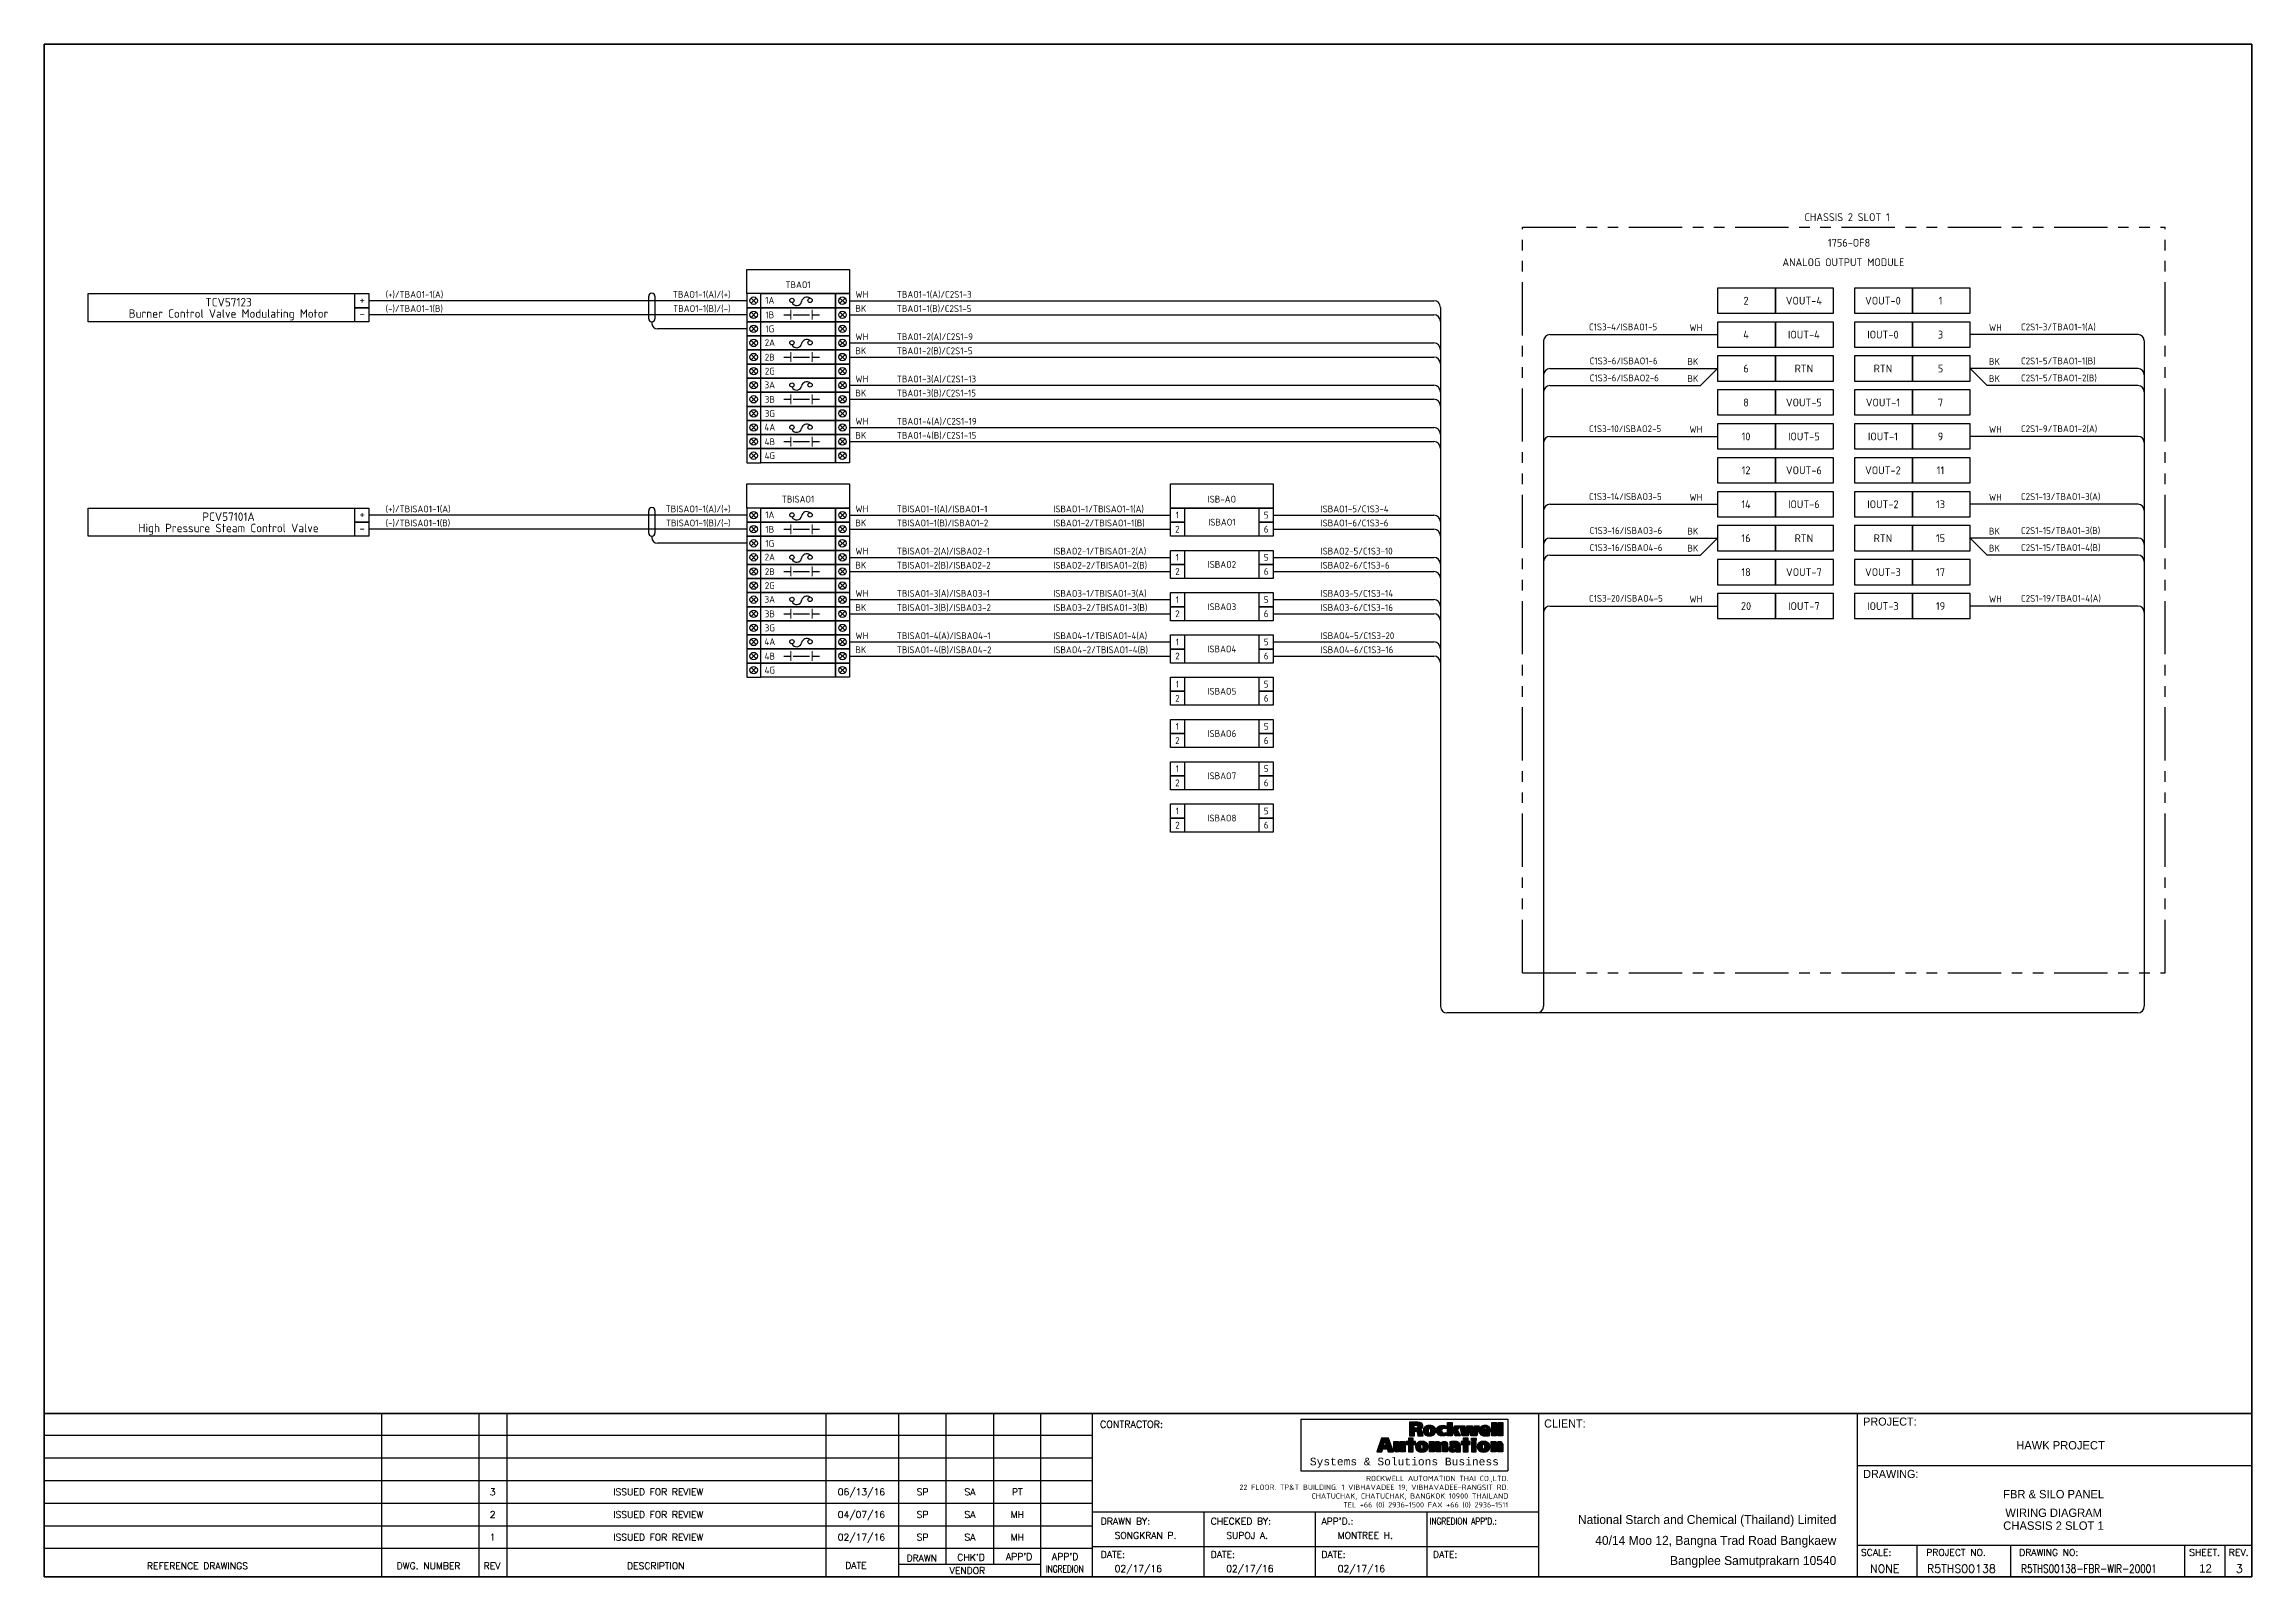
# Model space of a CAD drawing. Header units: inches. Extents: x 579627 to 667544, y 458630 to 507164.
# Drawn here: x 614871 to 618764, y 493540 to 496244 of the extents above; entities that cross this region are included whole.
import ezdxf
from ezdxf.enums import TextEntityAlignment as Align

# ---------------------------------------------------------------- set-up
doc = ezdxf.new("R2010")
doc.units = ezdxf.units.IN
doc.header["$MEASUREMENT"] = 0
doc.linetypes.add('PHANTOM2', pattern=[1.25, 0.625, -0.125, 0.125, -0.125, 0.125, -0.125])
for name, color, linetype in [('ASHADE', 7, 'Continuous'), ('GT_1', 9, 'Continuous'), ('HELPPOINT', 7, 'Continuous'), ('IE-EQUIP', 253, 'Continuous'), ('MEMBER', 7, 'Continuous'), ('power', 7, 'Continuous'), ('RA_LOGO', 2, 'Continuous'), ('TITLE_BOX', 7, 'Continuous')]:
    doc.layers.add(name, color=color, linetype=linetype)
doc.styles.add('BOLD', font='monos.ttf')
doc.styles.add('HTX11', font='O8111901')
doc.styles.add('ISO3098B', font='ISO3098B.shx')
doc.styles.add('ROMANS', font='romans.shx', dxfattribs={"width": 0.85, "height": 25})
doc.styles.add('T1', font='browa.ttf', dxfattribs={"height": 1000})

msp = doc.modelspace()

# ---------------------------------------------------------------- texts
at = {"color": 2, "style": 'ISO3098B'}
for s, p in [('CHASSIS 2 SLOT 1', (618050.4, 495938.9)), ('1756-OF8', (618053.8, 495893.7)), ('ANALOG OUTPUT MODULE', (618043.8, 495859.3)), ('2', (617872.1, 495791.5)), ('VOUT-4', (617974.1, 495791.5)), ('VOUT-0', (618113.5, 495791.5)), ('1', (618215.1, 495791.5)), ('4', (617872.1, 495731.6)), ('IOUT-4', (617974.1, 495731.6)), ('IOUT-0', (618113.5, 495731.6)), ('3', (618215.1, 495731.6)), ('6', (617872.1, 495671.8)), ('RTN', (617974.1, 495671.8)), ('RTN', (618113.5, 495671.8)), ('5', (618215.1, 495671.8)), ('8', (617872.1, 495611.9)), ('VOUT-5', (617974.1, 495611.9)), ('VOUT-1', (618113.5, 495611.9)), ('7', (618215.1, 495611.9)), ('10', (617872.1, 495552)), ('IOUT-5', (617974.1, 495552)), ('IOUT-1', (618113.5, 495552)), ('9', (618215.1, 495552)), ('12', (617872.1, 495492.2)), ('VOUT-6', (617974.1, 495492.2)), ('VOUT-2', (618113.5, 495492.2)), ('11', (618215.1, 495492.2)), ('14', (617872.1, 495432.3)), ('IOUT-6', (617974.1, 495432.3)), ('IOUT-2', (618113.5, 495432.3)), ('13', (618215.1, 495432.3)), ('16', (617872.1, 495372.4)), ('RTN', (617974.1, 495372.4)), ('RTN', (618113.5, 495372.4)), ('15', (618215.1, 495372.4)), ('18', (617872.1, 495312.6)), ('VOUT-7', (617974.1, 495312.6)), ('VOUT-3', (618113.5, 495312.6)), ('17', (618215.1, 495312.6)), ('20', (617872.1, 495252.7)), ('IOUT-7', (617974.1, 495252.7)), ('IOUT-3', (618113.5, 495252.7)), ('19', (618215.1, 495252.7))]:
    msp.add_text(s, height=13.8, dxfattribs=at).set_placement(p, align=Align.MIDDLE)
at = {"color": 4, "style": 'ISO3098B'}
for s, height, p in [('TBAO1', 12, (616200.3, 495819.7)), ('Burner Control Valve Modulating Motor', 15, (615196, 495768.8)), ('TCV57123', 15, (615196, 495788.8)), ('TBISAO1', 12, (616200.3, 495441.3)), ('ISB-AO', 12, (616947.7, 495441.3)), ('High Pressure Steam Control Valve', 15, (615196, 495390.4)), ('PCV57101A', 15, (615196, 495410.4))]:
    msp.add_text(s, height=height, dxfattribs=at).set_placement(p, align=Align.MIDDLE_CENTER)
for s, p in [('(+)/TBAO1-1(A)', (615473, 495796.5)), ('WH', (616301.4, 495796.6)), ('TBAO1-1(A)/C2S1-3', (616374.4, 495796.5)), ('TBAO1-2(A)/C2S1-9', (616374.4, 495721.9)), ('WH', (617772.3, 495738)), ('WH', (618300.5, 495738)), ('C2S1-3/TBAO1-1(A)', (618357, 495739.2)), ('WH', (616301.4, 495722)), ('WH', (616301.4, 495647.4)), ('TBAO1-3(A)/C2S1-13', (616374.4, 495647.3)), ('WH', (616301.4, 495572.8)), ('TBAO1-4(A)/C2S1-19', (616374.4, 495572.7)), ('WH', (617772.3, 495558.4)), ('WH', (618300.5, 495558.4)), ('C2S1-9/TBAO1-2(A)', (618357, 495559.6)), ('(+)/TBISAO1-1(A)', (615473, 495418.1)), ('WH', (616301.4, 495418.2)), ('TBISAO1-1(A)/ISBAO1-1', (616374.4, 495418.1)), ('ISBAO1-1/TBISAO1-1(A)', (616650.3, 495418.1)), ('WH', (617772.3, 495438.6)), ('WH', (618300.5, 495438.6)), ('C2S1-13/TBAO1-3(A)', (618357, 495439.9)), ('WH', (616301.4, 495343.6)), ('TBISAO1-2(A)/ISBAO2-1', (616374.4, 495343.6)), ('ISBAO2-1/TBISAO1-2(A)', (616650.3, 495343.6)), ('WH', (616301.4, 495269)), ('TBISAO1-3(A)/ISBAO3-1', (616374.4, 495269)), ('ISBAO3-1/TBISAO1-3(A)', (616650.3, 495269)), ('WH', (617772.3, 495259)), ('WH', (618300.5, 495259)), ('C2S1-19/TBAO1-4(A)', (618357, 495260.3)), ('WH', (616301.4, 495194.5)), ('TBISAO1-4(A)/ISBAO4-1', (616374.4, 495194.4)), ('ISBAO4-1/TBISAO1-4(A)', (616650.3, 495194.4))]:
    msp.add_text(s, height=12, dxfattribs=at).set_placement(p)
at = {"color": 0, "style": 'ISO3098B'}
for s, p in [('(-)/TBAO1-1(B)', (615473, 495771.6)), ('BK', (616301.4, 495771.7)), ('TBAO1-1(B)/C2S1-5', (616374.4, 495771.6)), ('BK', (616301.4, 495697.1)), ('TBAO1-2(B)/C2S1-5', (616374.4, 495697)), ('BK', (617768.7, 495678.1)), ('BK', (617768.7, 495648.1)), ('BK', (618300.5, 495678.1)), ('BK', (618300.5, 495648.1)), ('C2S1-5/TBAO1-1(B)', (618357, 495679.2)), ('C2S1-5/TBAO1-2(B)', (618357, 495649.2)), ('BK', (616301.4, 495622.5)), ('TBAO1-3(B)/C2S1-15', (616374.4, 495622.4)), ('BK', (616301.4, 495547.9)), ('TBAO1-4(B)/C2S1-15', (616374.4, 495547.9)), ('(-)/TBISAO1-1(B)', (615473, 495393.3)), ('BK', (616301.4, 495393.4)), ('TBISAO1-1(B)/ISBAO1-2', (616374.4, 495393.3)), ('ISBAO1-2/TBISAO1-1(B)', (616650.3, 495393.3)), ('BK', (617768.7, 495378.8)), ('BK', (618300.5, 495378.8)), ('C2S1-15/TBAO1-3(B)', (618357, 495379.9)), ('BK', (617768.7, 495348.8)), ('BK', (618300.5, 495348.8)), ('C2S1-15/TBAO1-4(B)', (618357, 495349.9)), ('BK', (616301.4, 495318.8)), ('TBISAO1-2(B)/ISBAO2-2', (616374.4, 495318.7)), ('ISBAO2-2/TBISAO1-2(B)', (616650.3, 495318.7)), ('BK', (616301.4, 495244.2)), ('TBISAO1-3(B)/ISBAO3-2', (616374.4, 495244.1)), ('ISBAO3-2/TBISAO1-3(B)', (616650.3, 495244.1)), ('BK', (616301.4, 495169.6)), ('TBISAO1-4(B)/ISBAO4-2', (616374.4, 495169.5)), ('ISBAO4-2/TBISAO1-4(B)', (616650.3, 495169.5))]:
    msp.add_text(s, height=12, dxfattribs=at).set_placement(p)
at = {"color": 4, "style": 'ISO3098B'}
for s, p in [('TBAO1-1(A)/(+)', (616081.1, 495796.5)), ('TBISAO1-1(A)/(+)', (616081.1, 495418.1))]:
    msp.add_text(s, height=12, dxfattribs=at).set_placement(p, align=Align.RIGHT)
at = {"color": 0, "style": 'ISO3098B'}
for s, p in [('TBAO1-1(B)/(-)', (616081.1, 495771.6)), ('TBISAO1-1(B)/(-)', (616081.1, 495393.3))]:
    msp.add_text(s, height=12, dxfattribs=at).set_placement(p, align=Align.RIGHT)
at = {"color": 6, "style": 'ISO3098B'}
for s, p in [('C1S3-4/ISBAO1-5', (617595.2, 495739.2)), ('C1S3-6/ISBAO1-6', (617596.4, 495679.2)), ('C1S3-6/ISBAO2-6', (617596.4, 495649.2)), ('C1S3-10/ISBAO2-5', (617595.2, 495559.6)), ('ISBAO1-5/C1S3-4', (617121.7, 495418.1)), ('C1S3-14/ISBAO3-5', (617595.2, 495439.9)), ('ISBAO1-6/C1S3-6', (617121.7, 495393.3)), ('C1S3-16/ISBAO3-6', (617596.4, 495379.9)), ('ISBAO2-5/C1S3-10', (617121.7, 495343.6)), ('C1S3-16/ISBAO4-6', (617596.4, 495349.9)), ('ISBAO2-6/C1S3-6', (617121.7, 495318.7)), ('ISBAO3-5/C1S3-14', (617121.7, 495269)), ('C1S3-20/ISBAO4-5', (617595.2, 495260.3)), ('ISBAO3-6/C1S3-16', (617121.7, 495244.1)), ('ISBAO4-5/C1S3-20', (617121.7, 495194.4)), ('ISBAO4-6/C1S3-16', (617121.7, 495169.5))]:
    msp.add_text(s, height=12, dxfattribs=at).set_placement(p)
for s, p in [('ISBAO1', (616947.7, 495400.7)), ('ISBAO2', (616947.7, 495326.1)), ('ISBAO3', (616947.7, 495251.5)), ('ISBAO4', (616947.7, 495177)), ('ISBAO5', (616947.7, 495102.4)), ('ISBAO6', (616947.7, 495027.8)), ('ISBAO7', (616947.7, 494953.2)), ('ISBAO8', (616947.7, 494878.6))]:
    msp.add_text(s, height=12, dxfattribs=at).set_placement(p, align=Align.MIDDLE_CENTER)
at = {"layer": 'power', "color": 1, "style": 'ISO3098B'}
for p in [(615431.5, 495793.1), (615431.5, 495414.8)]:
    msp.add_text('+', height=15, dxfattribs=at).set_placement(p, align=Align.MIDDLE_CENTER)
at = {"layer": 'power', "color": 0, "style": 'ISO3098B'}
for s, height, p in [('1A', 12.02, (616150.5, 495792.1)), ('-', 15, (615431.5, 495768.3)), ('1B', 12.02, (616150.5, 495766.4)), ('2A', 12.02, (616150.5, 495717.5)), ('2B', 12.02, (616150.5, 495691.8)), ('3A', 12.02, (616150.5, 495642.9)), ('3B', 12.02, (616150.5, 495617.2)), ('4A', 12.02, (616150.5, 495568.3)), ('4B', 12.02, (616150.5, 495542.6)), ('-', 15, (615431.5, 495390)), ('1A', 12.02, (616150.5, 495413.7)), ('1B', 12.02, (616150.5, 495388.1)), ('2A', 12.02, (616150.5, 495339.1)), ('2B', 12.02, (616150.5, 495313.5)), ('3A', 12.02, (616150.5, 495264.6)), ('3B', 12.02, (616150.5, 495238.9)), ('4A', 12.02, (616150.5, 495190)), ('4B', 12.02, (616150.5, 495164.3))]:
    msp.add_text(s, height=height, dxfattribs=at).set_placement(p, align=Align.MIDDLE_CENTER)
at = {"layer": 'power', "color": 3, "style": 'ISO3098B'}
for s, p in [('1G', (616150.5, 495741.7)), ('2G', (616150.5, 495667.1)), ('3G', (616150.5, 495592.5)), ('4G', (616150.5, 495517.9)), ('1G', (616150.5, 495363.3)), ('2G', (616150.5, 495288.7)), ('3G', (616150.5, 495214.2)), ('4G', (616150.5, 495139.6))]:
    msp.add_text(s, height=12.02, dxfattribs=at).set_placement(p, align=Align.MIDDLE_CENTER)

# ---------------------------------------------------------------- blocks, each defined once
blk = doc.blocks.new('RA_LOGO1')
at = {"layer": 'RA_LOGO', "linetype": 'Continuous'}
h = blk.add_hatch(color=1, dxfattribs=at)
h.paths.add_polyline_path([(0.987, 0.539), (1.017, 0.539), (1.033, 0.538), (1.046, 0.533), (1.055, 0.521), (1.061, 0.505), (1.065, 0.484), (1.068, 0.461), (1.071, 0.439), (1.074, 0.42), (1.213, 0.42), (1.207, 0.439), (1.203, 0.46), (1.199, 0.482), (1.195, 0.504), (1.189, 0.526), (1.18, 0.545), (1.166, 0.562), (1.147, 0.575), (1.12, 0.583), (1.142, 0.59), (1.16, 0.598), (1.175, 0.609), (1.188, 0.621), (1.197, 0.637), (1.203, 0.655), (1.205, 0.677), (1.204, 0.694), (1.2, 0.709), (1.194, 0.723), (1.185, 0.734), (1.175, 0.744), (1.162, 0.752), (1.147, 0.759), (1.131, 0.763), (1.112, 0.767), (1.092, 0.769), (1.07, 0.77), (0.853, 0.77), (0.853, 0.42), (0.987, 0.42)])
h.paths.add_polyline_path([(0.981, 0.617), (0.981, 0.692), (1.018, 0.692), (1.044, 0.689), (1.063, 0.679), (1.071, 0.656), (1.066, 0.635), (1.054, 0.623), (1.036, 0.618), (1.016, 0.617)], flags=16)
h = blk.add_hatch(color=1, dxfattribs=at)
h.paths.add_polyline_path([(1.3, 0.676), (1.285, 0.67), (1.271, 0.663), (1.258, 0.654), (1.247, 0.644), (1.238, 0.633), (1.23, 0.62), (1.225, 0.606), (1.22, 0.591), (1.218, 0.574), (1.217, 0.556), (1.218, 0.538), (1.22, 0.522), (1.224, 0.506), (1.229, 0.492), (1.235, 0.479), (1.243, 0.467), (1.253, 0.456), (1.264, 0.447), (1.276, 0.438), (1.29, 0.431), (1.305, 0.425), (1.321, 0.421), (1.339, 0.417), (1.358, 0.415), (1.378, 0.415), (1.399, 0.415), (1.418, 0.417), (1.435, 0.421), (1.452, 0.425), (1.467, 0.431), (1.481, 0.438), (1.493, 0.447), (1.504, 0.456), (1.514, 0.467), (1.522, 0.479), (1.528, 0.492), (1.534, 0.506), (1.537, 0.522), (1.54, 0.538), (1.54, 0.556), (1.539, 0.574), (1.537, 0.591), (1.533, 0.606), (1.527, 0.62), (1.519, 0.633), (1.51, 0.644), (1.499, 0.654), (1.486, 0.663), (1.472, 0.67), (1.456, 0.676), (1.439, 0.681), (1.42, 0.684), (1.4, 0.686), (1.378, 0.687), (1.357, 0.686), (1.336, 0.684), (1.317, 0.681)])
h.paths.add_polyline_path([(1.36, 0.605), (1.378, 0.612), (1.396, 0.605), (1.404, 0.584), (1.406, 0.556), (1.405, 0.529), (1.401, 0.508), (1.393, 0.494), (1.378, 0.49), (1.364, 0.494), (1.356, 0.508), (1.352, 0.529), (1.351, 0.556), (1.353, 0.584)], flags=16)
for color, points in [(1, [(1.697, 0.575), (1.705, 0.591), (1.718, 0.603), (1.735, 0.61), (1.756, 0.612), (1.778, 0.61), (1.796, 0.606), (1.813, 0.599), (1.813, 0.676), (1.793, 0.681), (1.771, 0.684), (1.748, 0.686), (1.721, 0.687), (1.699, 0.686), (1.679, 0.684), (1.66, 0.681), (1.643, 0.676), (1.627, 0.67), (1.613, 0.663), (1.601, 0.654), (1.59, 0.644), (1.581, 0.633), (1.573, 0.62), (1.567, 0.606), (1.563, 0.591), (1.561, 0.574), (1.56, 0.556), (1.56, 0.538), (1.563, 0.522), (1.566, 0.506), (1.572, 0.492), (1.578, 0.479), (1.586, 0.467), (1.596, 0.456), (1.607, 0.447), (1.619, 0.438), (1.632, 0.431), (1.648, 0.425), (1.664, 0.421), (1.682, 0.417), (1.701, 0.415), (1.721, 0.415), (1.748, 0.415), (1.772, 0.418), (1.794, 0.422), (1.815, 0.428), (1.815, 0.505), (1.797, 0.496), (1.778, 0.491), (1.756, 0.49), (1.735, 0.492), (1.718, 0.5), (1.705, 0.514), (1.697, 0.531), (1.694, 0.554)]), (1, [(2.233, 0.42), (2.391, 0.42), (2.423, 0.598), (2.424, 0.598), (2.455, 0.42), (2.612, 0.42), (2.671, 0.681), (2.556, 0.681), (2.533, 0.511), (2.532, 0.511), (2.503, 0.681), (2.351, 0.681), (2.324, 0.511), (2.323, 0.511), (2.298, 0.681), (2.174, 0.681)]), (1, [(3.007, 0.42), (3.13, 0.42), (3.13, 0.769), (3.007, 0.769)]), (1, [(3.292, 0.769), (3.169, 0.769), (3.169, 0.42), (3.292, 0.42)]), (252, [(0.745, 0.265), (0.617, 0.265), (0.617, 0.112), (0.617, 0.096), (0.611, 0.082), (0.594, 0.076), (0.579, 0.082), (0.573, 0.096), (0.572, 0.112), (0.572, 0.265), (0.444, 0.265), (0.444, 0.081), (0.445, 0.062), (0.449, 0.046), (0.455, 0.031), (0.465, 0.018), (0.478, 0.008), (0.494, 0.001), (0.513, -0.004), (0.537, -0.006), (0.558, -0.004), (0.579, 0.001), (0.597, 0.011), (0.612, 0.026), (0.625, 0.047), (0.625, 0), (0.745, 0)]), (252, [(0.956, 0.191), (1.011, 0.191), (1.011, 0.265), (0.956, 0.265), (0.956, 0.355), (0.828, 0.355), (0.828, 0.265), (0.774, 0.265), (0.774, 0.191), (0.828, 0.191), (0.828, 0), (0.956, 0)]), (252, [(1.505, 0.153), (1.505, 0.169), (1.511, 0.183), (1.528, 0.189), (1.543, 0.183), (1.549, 0.169), (1.55, 0.153), (1.55, 0), (1.678, 0), (1.678, 0.153), (1.679, 0.169), (1.685, 0.183), (1.701, 0.189), (1.717, 0.183), (1.723, 0.169), (1.724, 0.153), (1.724, 0), (1.852, 0), (1.852, 0.159), (1.851, 0.173), (1.851, 0.187), (1.85, 0.202), (1.847, 0.215), (1.843, 0.228), (1.836, 0.24), (1.827, 0.25), (1.816, 0.259), (1.8, 0.265), (1.781, 0.269), (1.758, 0.271), (1.738, 0.269), (1.717, 0.264), (1.698, 0.255), (1.682, 0.242), (1.672, 0.225), (1.663, 0.242), (1.649, 0.255), (1.631, 0.264), (1.61, 0.269), (1.589, 0.271), (1.57, 0.27), (1.551, 0.266), (1.535, 0.259), (1.52, 0.249), (1.508, 0.236), (1.497, 0.217), (1.497, 0.265), (1.377, 0.265), (1.377, 0), (1.505, 0)]), (252, [(2.257, 0), (2.386, 0), (2.386, 0.191), (2.441, 0.191), (2.441, 0.265), (2.386, 0.265), (2.386, 0.355), (2.257, 0.355), (2.257, 0.265), (2.203, 0.265), (2.203, 0.191), (2.257, 0.191)]), (252, [(3.117, 0.153), (3.117, 0.169), (3.123, 0.183), (3.14, 0.189), (3.155, 0.183), (3.161, 0.169), (3.162, 0.153), (3.162, 0), (3.29, 0), (3.29, 0.184), (3.289, 0.203), (3.285, 0.219), (3.279, 0.234), (3.269, 0.247), (3.256, 0.257), (3.24, 0.265), (3.221, 0.269), (3.197, 0.271), (3.176, 0.269), (3.155, 0.263), (3.137, 0.253), (3.122, 0.239), (3.109, 0.217), (3.109, 0.265), (2.989, 0.265), (2.989, 0), (3.117, 0)])]:
    blk.add_hatch(color=color, dxfattribs=at).paths.add_polyline_path(points)
h = blk.add_hatch(color=1, dxfattribs=at)
h.paths.add_polyline_path([(1.973, 0.769), (1.847, 0.769), (1.847, 0.42), (1.973, 0.42), (1.973, 0.566)])
h.paths.add_polyline_path([(1.974, 0.566), (2.045, 0.42), (2.187, 0.42), (2.101, 0.566), (2.173, 0.681), (2.036, 0.681)])
h = blk.add_hatch(color=1, dxfattribs=at)
h.paths.add_polyline_path([(2.817, 0.415), (2.838, 0.415), (2.859, 0.415), (2.88, 0.416), (2.901, 0.418), (2.92, 0.421), (2.938, 0.425), (2.956, 0.43), (2.956, 0.497), (2.939, 0.49), (2.918, 0.485), (2.895, 0.482), (2.87, 0.481), (2.849, 0.482), (2.83, 0.485), (2.815, 0.493), (2.804, 0.504), (2.8, 0.521), (2.975, 0.521), (2.975, 0.536), (2.974, 0.555), (2.972, 0.572), (2.969, 0.589), (2.965, 0.605), (2.96, 0.619), (2.953, 0.632), (2.944, 0.645), (2.934, 0.655), (2.922, 0.665), (2.909, 0.673), (2.894, 0.679), (2.877, 0.683), (2.858, 0.686), (2.838, 0.687), (2.816, 0.686), (2.795, 0.684), (2.777, 0.681), (2.759, 0.676), (2.744, 0.67), (2.73, 0.663), (2.717, 0.654), (2.706, 0.644), (2.697, 0.633), (2.69, 0.62), (2.684, 0.606), (2.679, 0.591), (2.677, 0.574), (2.676, 0.556), (2.677, 0.538), (2.679, 0.522), (2.683, 0.507), (2.688, 0.492), (2.694, 0.479), (2.702, 0.467), (2.712, 0.456), (2.723, 0.447), (2.735, 0.438), (2.749, 0.431), (2.764, 0.425), (2.78, 0.421), (2.798, 0.417)])
h.paths.add_polyline_path([(2.799, 0.576), (2.801, 0.598), (2.811, 0.618), (2.834, 0.627), (2.855, 0.618), (2.864, 0.598), (2.865, 0.576)], flags=16)
h = blk.add_hatch(color=252, dxfattribs=at)
h.paths.add_polyline_path([(0.272, 0.077), (0.296, 0), (0.439, 0), (0.312, 0.355), (0.124, 0.355), (0, 0), (0.136, 0), (0.158, 0.077)])
h.paths.add_polyline_path([(0.255, 0.162), (0.177, 0.162), (0.216, 0.28)], flags=16)
h = blk.add_hatch(color=252, dxfattribs=at)
h.paths.add_polyline_path([(1.14, -0.003), (1.159, -0.005), (1.18, -0.006), (1.201, -0.005), (1.22, -0.003), (1.238, 0), (1.255, 0.005), (1.27, 0.011), (1.284, 0.018), (1.297, 0.027), (1.308, 0.036), (1.317, 0.047), (1.326, 0.06), (1.333, 0.073), (1.338, 0.087), (1.342, 0.103), (1.344, 0.12), (1.345, 0.137), (1.344, 0.156), (1.341, 0.173), (1.337, 0.188), (1.331, 0.203), (1.323, 0.216), (1.313, 0.227), (1.302, 0.238), (1.29, 0.246), (1.275, 0.254), (1.259, 0.26), (1.242, 0.265), (1.223, 0.268), (1.202, 0.27), (1.18, 0.271), (1.158, 0.27), (1.137, 0.268), (1.118, 0.265), (1.101, 0.26), (1.085, 0.254), (1.071, 0.246), (1.058, 0.238), (1.047, 0.227), (1.038, 0.216), (1.03, 0.203), (1.024, 0.188), (1.02, 0.173), (1.017, 0.156), (1.016, 0.137), (1.017, 0.12), (1.019, 0.103), (1.023, 0.087), (1.028, 0.073), (1.035, 0.06), (1.043, 0.047), (1.053, 0.036), (1.064, 0.027), (1.076, 0.018), (1.09, 0.011), (1.105, 0.005), (1.122, 0)])
h.paths.add_polyline_path([(1.165, 0.075), (1.157, 0.089), (1.153, 0.111), (1.152, 0.137), (1.154, 0.166), (1.162, 0.187), (1.18, 0.195), (1.198, 0.187), (1.207, 0.166), (1.208, 0.137), (1.207, 0.111), (1.204, 0.089), (1.195, 0.075), (1.18, 0.07)], flags=16)
h = blk.add_hatch(color=252, dxfattribs=at)
h.paths.add_polyline_path([(1.883, 0.052), (1.889, 0.036), (1.899, 0.023), (1.911, 0.012), (1.926, 0.004), (1.942, -0.001), (1.96, -0.005), (1.978, -0.006), (1.999, -0.004), (2.019, 0.001), (2.037, 0.01), (2.052, 0.022), (2.065, 0.04), (2.065, 0), (2.184, 0), (2.184, 0.161), (2.183, 0.18), (2.179, 0.197), (2.173, 0.212), (2.165, 0.225), (2.155, 0.236), (2.144, 0.245), (2.131, 0.252), (2.117, 0.258), (2.102, 0.263), (2.086, 0.266), (2.07, 0.268), (2.054, 0.27), (2.038, 0.271), (2.022, 0.271), (1.995, 0.27), (1.973, 0.269), (1.953, 0.266), (1.933, 0.261), (1.911, 0.256), (1.911, 0.181), (1.932, 0.19), (1.954, 0.197), (1.977, 0.202), (2, 0.204), (2.019, 0.203), (2.037, 0.2), (2.053, 0.194), (2.063, 0.183), (2.067, 0.165), (2.053, 0.167), (2.036, 0.168), (2.018, 0.169), (2, 0.168), (1.983, 0.167), (1.965, 0.164), (1.948, 0.16), (1.933, 0.154), (1.918, 0.147), (1.906, 0.137), (1.896, 0.125), (1.888, 0.11), (1.883, 0.092), (1.881, 0.072)])
h.paths.add_polyline_path([(1.998, 0.086), (2.007, 0.106), (2.028, 0.115), (2.055, 0.116), (2.067, 0.116), (2.067, 0.108), (2.063, 0.086), (2.05, 0.068), (2.028, 0.061), (2.011, 0.064), (2.001, 0.072)], flags=16)
h = blk.add_hatch(color=252, dxfattribs=at)
h.paths.add_polyline_path([(2.471, 0), (2.599, 0), (2.599, 0.264), (2.471, 0.264)])
h.paths.add_polyline_path([(2.599, 0.296), (2.599, 0.355), (2.471, 0.355), (2.471, 0.296)])
h = blk.add_hatch(color=252, dxfattribs=at)
h.paths.add_polyline_path([(2.751, -0.003), (2.77, -0.005), (2.791, -0.006), (2.811, -0.005), (2.831, -0.003), (2.849, 0), (2.865, 0.005), (2.881, 0.011), (2.895, 0.018), (2.907, 0.027), (2.918, 0.036), (2.928, 0.047), (2.936, 0.06), (2.943, 0.073), (2.948, 0.087), (2.952, 0.103), (2.955, 0.12), (2.955, 0.137), (2.954, 0.156), (2.952, 0.173), (2.947, 0.188), (2.941, 0.203), (2.934, 0.216), (2.924, 0.227), (2.913, 0.238), (2.9, 0.246), (2.886, 0.254), (2.87, 0.26), (2.852, 0.265), (2.833, 0.268), (2.813, 0.27), (2.791, 0.271), (2.769, 0.27), (2.748, 0.268), (2.729, 0.265), (2.711, 0.26), (2.695, 0.254), (2.681, 0.246), (2.669, 0.238), (2.658, 0.227), (2.648, 0.216), (2.64, 0.203), (2.634, 0.188), (2.63, 0.173), (2.628, 0.156), (2.627, 0.137), (2.627, 0.12), (2.63, 0.103), (2.633, 0.087), (2.639, 0.073), (2.645, 0.06), (2.654, 0.047), (2.663, 0.036), (2.674, 0.027), (2.687, 0.018), (2.701, 0.011), (2.716, 0.005), (2.733, 0)])
h.paths.add_polyline_path([(2.776, 0.075), (2.768, 0.089), (2.764, 0.111), (2.763, 0.137), (2.765, 0.166), (2.773, 0.187), (2.791, 0.195), (2.809, 0.187), (2.817, 0.166), (2.819, 0.137), (2.818, 0.111), (2.814, 0.089), (2.806, 0.075), (2.791, 0.07)], flags=16)
at = {"layer": 'RA_LOGO', "color": 1, "linetype": 'Continuous'}
for points in [[(1.147, 0.759), (1.131, 0.763), (1.112, 0.767), (1.092, 0.769), (1.07, 0.77), (0.853, 0.77), (0.853, 0.42), (0.987, 0.42), (0.987, 0.539), (1.017, 0.539), (1.033, 0.538), (1.046, 0.533), (1.055, 0.521), (1.061, 0.505), (1.065, 0.484), (1.068, 0.461), (1.071, 0.439), (1.074, 0.42), (1.213, 0.42), (1.207, 0.439), (1.203, 0.46), (1.199, 0.482), (1.195, 0.504), (1.189, 0.526), (1.18, 0.545), (1.166, 0.562), (1.147, 0.575), (1.121, 0.583), (1.121, 0.584), (1.142, 0.59), (1.16, 0.598), (1.175, 0.609), (1.188, 0.621), (1.197, 0.637), (1.203, 0.655), (1.205, 0.677), (1.204, 0.694), (1.2, 0.709), (1.194, 0.723), (1.185, 0.734), (1.175, 0.744), (1.162, 0.752)], [(1.016, 0.617), (0.981, 0.617), (0.981, 0.692), (1.018, 0.692), (1.044, 0.689), (1.063, 0.679), (1.071, 0.656), (1.066, 0.635), (1.054, 0.623), (1.036, 0.618)], [(1.456, 0.676), (1.439, 0.681), (1.42, 0.684), (1.4, 0.686), (1.378, 0.687), (1.357, 0.686), (1.336, 0.684), (1.317, 0.681), (1.3, 0.676), (1.285, 0.67), (1.271, 0.663), (1.258, 0.654), (1.247, 0.644), (1.238, 0.633), (1.23, 0.62), (1.225, 0.606), (1.22, 0.591), (1.218, 0.574), (1.217, 0.556), (1.217, 0.556), (1.218, 0.538), (1.22, 0.522), (1.224, 0.506), (1.229, 0.492), (1.235, 0.479), (1.243, 0.467), (1.253, 0.456), (1.264, 0.447), (1.276, 0.438), (1.29, 0.431), (1.305, 0.425), (1.321, 0.421), (1.339, 0.417), (1.358, 0.415), (1.378, 0.415), (1.399, 0.415), (1.418, 0.417), (1.435, 0.421), (1.452, 0.425), (1.467, 0.431), (1.481, 0.438), (1.493, 0.447), (1.504, 0.456), (1.514, 0.467), (1.522, 0.479), (1.528, 0.492), (1.534, 0.506), (1.537, 0.522), (1.54, 0.538), (1.54, 0.556), (1.539, 0.574), (1.537, 0.591), (1.533, 0.606), (1.527, 0.62), (1.519, 0.633), (1.51, 0.644), (1.499, 0.654), (1.486, 0.663), (1.472, 0.67)], [(1.351, 0.556), (1.353, 0.584), (1.36, 0.605), (1.378, 0.612), (1.396, 0.605), (1.404, 0.584), (1.406, 0.556), (1.405, 0.529), (1.401, 0.508), (1.393, 0.494), (1.378, 0.49), (1.364, 0.494), (1.356, 0.508), (1.352, 0.529)], [(1.679, 0.684), (1.699, 0.686), (1.721, 0.687), (1.748, 0.686), (1.771, 0.684), (1.793, 0.681), (1.813, 0.676), (1.813, 0.599), (1.796, 0.606), (1.778, 0.61), (1.756, 0.612), (1.735, 0.61), (1.718, 0.603), (1.705, 0.591), (1.697, 0.575), (1.694, 0.554), (1.697, 0.531), (1.705, 0.514), (1.718, 0.5), (1.735, 0.492), (1.756, 0.49), (1.778, 0.491), (1.797, 0.496), (1.815, 0.505), (1.815, 0.428), (1.794, 0.422), (1.772, 0.418), (1.748, 0.415), (1.721, 0.415), (1.701, 0.415), (1.682, 0.417), (1.664, 0.421), (1.648, 0.425), (1.632, 0.431), (1.619, 0.438), (1.607, 0.447), (1.596, 0.456), (1.586, 0.467), (1.578, 0.479), (1.572, 0.492), (1.566, 0.506), (1.563, 0.522), (1.56, 0.538), (1.56, 0.556), (1.561, 0.574), (1.563, 0.591), (1.567, 0.606), (1.573, 0.62), (1.581, 0.633), (1.59, 0.644), (1.601, 0.654), (1.613, 0.663), (1.627, 0.67), (1.643, 0.676), (1.66, 0.681)], [(1.973, 0.42), (1.847, 0.42), (1.847, 0.769), (1.973, 0.769), (1.973, 0.566), (1.974, 0.566), (1.973, 0.566)], [(2.045, 0.42), (1.974, 0.566), (2.036, 0.681), (2.173, 0.681), (2.101, 0.566), (2.187, 0.42)], [(2.455, 0.42), (2.424, 0.598), (2.423, 0.598), (2.391, 0.42), (2.233, 0.42), (2.174, 0.681), (2.298, 0.681), (2.323, 0.511), (2.324, 0.511), (2.351, 0.681), (2.503, 0.681), (2.532, 0.511), (2.533, 0.511), (2.556, 0.681), (2.671, 0.681), (2.612, 0.42)], [(2.817, 0.415), (2.838, 0.415), (2.859, 0.415), (2.88, 0.416), (2.901, 0.418), (2.92, 0.421), (2.938, 0.425), (2.956, 0.43), (2.956, 0.497), (2.939, 0.49), (2.918, 0.485), (2.895, 0.482), (2.87, 0.481), (2.849, 0.482), (2.83, 0.485), (2.815, 0.493), (2.804, 0.504), (2.8, 0.521), (2.975, 0.521), (2.975, 0.536), (2.974, 0.555), (2.972, 0.572), (2.969, 0.589), (2.965, 0.605), (2.96, 0.619), (2.953, 0.632), (2.944, 0.645), (2.934, 0.655), (2.922, 0.665), (2.909, 0.673), (2.894, 0.679), (2.877, 0.683), (2.858, 0.686), (2.838, 0.687), (2.816, 0.686), (2.795, 0.684), (2.777, 0.681), (2.759, 0.676), (2.744, 0.67), (2.73, 0.663), (2.717, 0.654), (2.706, 0.644), (2.697, 0.633), (2.69, 0.62), (2.684, 0.606), (2.679, 0.591), (2.677, 0.574), (2.676, 0.556), (2.676, 0.556), (2.677, 0.538), (2.679, 0.522), (2.683, 0.507), (2.688, 0.492), (2.694, 0.479), (2.702, 0.467), (2.712, 0.456), (2.723, 0.447), (2.735, 0.438), (2.749, 0.431), (2.764, 0.425), (2.78, 0.421), (2.798, 0.417)], [(2.865, 0.576), (2.799, 0.576), (2.801, 0.598), (2.811, 0.618), (2.834, 0.627), (2.855, 0.618), (2.864, 0.598)], [(3.007, 0.42), (3.007, 0.769), (3.13, 0.769), (3.13, 0.42)], [(3.169, 0.42), (3.169, 0.769), (3.292, 0.769), (3.292, 0.42)]]:
    blk.add_lwpolyline(points, close=True, dxfattribs=at)
at = {"layer": 'RA_LOGO', "color": 252, "linetype": 'Continuous'}
for points in [[(0.296, 0), (0.439, 0), (0.312, 0.355), (0.124, 0.355), (0, 0), (0.136, 0), (0.158, 0.077), (0.272, 0.077)], [(0.216, 0.279), (0.217, 0.279), (0.255, 0.162), (0.177, 0.162)], [(0.455, 0.031), (0.449, 0.046), (0.445, 0.062), (0.444, 0.081), (0.444, 0.265), (0.572, 0.265), (0.572, 0.112), (0.573, 0.096), (0.579, 0.082), (0.594, 0.076), (0.611, 0.082), (0.617, 0.096), (0.617, 0.112), (0.617, 0.265), (0.745, 0.265), (0.745, 0), (0.625, 0), (0.625, 0.045), (0.624, 0.045), (0.612, 0.026), (0.597, 0.011), (0.579, 0.001), (0.558, -0.004), (0.537, -0.006), (0.513, -0.004), (0.494, 0.001), (0.478, 0.008), (0.465, 0.018)], [(0.956, 0.191), (1.011, 0.191), (1.011, 0.265), (0.956, 0.265), (0.956, 0.355), (0.828, 0.355), (0.828, 0.265), (0.774, 0.265), (0.774, 0.191), (0.828, 0.191), (0.828, 0), (0.956, 0)], [(1.158, 0.27), (1.137, 0.268), (1.118, 0.265), (1.101, 0.26), (1.085, 0.254), (1.071, 0.246), (1.058, 0.238), (1.047, 0.227), (1.038, 0.216), (1.03, 0.203), (1.024, 0.188), (1.02, 0.173), (1.017, 0.156), (1.016, 0.137), (1.016, 0.137), (1.017, 0.12), (1.019, 0.103), (1.023, 0.087), (1.028, 0.073), (1.035, 0.06), (1.043, 0.047), (1.053, 0.036), (1.064, 0.027), (1.076, 0.018), (1.09, 0.011), (1.105, 0.005), (1.122, 0), (1.14, -0.003), (1.159, -0.005), (1.18, -0.006), (1.201, -0.005), (1.22, -0.003), (1.238, 0), (1.255, 0.005), (1.27, 0.011), (1.284, 0.018), (1.297, 0.027), (1.308, 0.036), (1.317, 0.047), (1.326, 0.06), (1.333, 0.073), (1.338, 0.087), (1.342, 0.103), (1.344, 0.12), (1.345, 0.137), (1.345, 0.137), (1.344, 0.156), (1.341, 0.173), (1.337, 0.188), (1.331, 0.203), (1.323, 0.216), (1.313, 0.227), (1.302, 0.238), (1.29, 0.246), (1.275, 0.254), (1.259, 0.26), (1.242, 0.265), (1.223, 0.268), (1.202, 0.27), (1.18, 0.271), (1.18, 0.271)], [(1.152, 0.137), (1.154, 0.166), (1.162, 0.187), (1.18, 0.195), (1.198, 0.187), (1.207, 0.166), (1.208, 0.137), (1.207, 0.111), (1.204, 0.089), (1.195, 0.075), (1.18, 0.07), (1.165, 0.075), (1.157, 0.089), (1.153, 0.111)], [(1.549, 0.169), (1.543, 0.183), (1.528, 0.189), (1.511, 0.183), (1.505, 0.169), (1.505, 0.153), (1.505, 0), (1.377, 0), (1.377, 0.265), (1.497, 0.265), (1.497, 0.219), (1.499, 0.219), (1.508, 0.236), (1.52, 0.249), (1.535, 0.259), (1.551, 0.266), (1.57, 0.27), (1.589, 0.271), (1.61, 0.269), (1.631, 0.264), (1.649, 0.255), (1.663, 0.242), (1.672, 0.226), (1.673, 0.226), (1.682, 0.242), (1.698, 0.255), (1.717, 0.264), (1.738, 0.269), (1.758, 0.271), (1.781, 0.269), (1.8, 0.265), (1.816, 0.259), (1.827, 0.25), (1.836, 0.24), (1.843, 0.228), (1.847, 0.215), (1.85, 0.202), (1.851, 0.187), (1.851, 0.173), (1.852, 0.159), (1.852, 0), (1.724, 0), (1.724, 0.153), (1.723, 0.169), (1.717, 0.183), (1.701, 0.189), (1.685, 0.183), (1.679, 0.169), (1.678, 0.153), (1.678, 0), (1.55, 0), (1.55, 0.153)], [(1.973, 0.269), (1.953, 0.266), (1.933, 0.261), (1.911, 0.256), (1.911, 0.181), (1.932, 0.19), (1.954, 0.197), (1.977, 0.202), (2, 0.204), (2.019, 0.203), (2.037, 0.2), (2.053, 0.194), (2.063, 0.183), (2.067, 0.165), (2.053, 0.167), (2.036, 0.168), (2.018, 0.169), (2, 0.168), (1.983, 0.167), (1.965, 0.164), (1.948, 0.16), (1.933, 0.154), (1.918, 0.147), (1.906, 0.137), (1.896, 0.125), (1.888, 0.11), (1.883, 0.092), (1.881, 0.072), (1.881, 0.072), (1.883, 0.052), (1.889, 0.036), (1.899, 0.023), (1.911, 0.012), (1.926, 0.004), (1.942, -0.001), (1.96, -0.005), (1.978, -0.006), (1.999, -0.004), (2.019, 0.001), (2.037, 0.01), (2.052, 0.022), (2.064, 0.038), (2.065, 0.038), (2.065, 0), (2.184, 0), (2.184, 0.161), (2.183, 0.18), (2.179, 0.197), (2.173, 0.212), (2.165, 0.225), (2.155, 0.236), (2.144, 0.245), (2.131, 0.252), (2.117, 0.258), (2.102, 0.263), (2.086, 0.266), (2.07, 0.268), (2.054, 0.27), (2.038, 0.271), (2.022, 0.271), (1.995, 0.27)], [(2.067, 0.108), (2.063, 0.086), (2.05, 0.068), (2.028, 0.061), (2.011, 0.064), (2.001, 0.072), (1.998, 0.086), (2.007, 0.106), (2.028, 0.115), (2.055, 0.116), (2.067, 0.116)], [(2.386, 0), (2.386, 0.191), (2.441, 0.191), (2.441, 0.265), (2.386, 0.265), (2.386, 0.355), (2.257, 0.355), (2.257, 0.265), (2.203, 0.265), (2.203, 0.191), (2.257, 0.191), (2.257, 0)], [(2.471, 0.296), (2.471, 0.355), (2.599, 0.355), (2.599, 0.296)], [(2.599, 0), (2.599, 0.264), (2.471, 0.264), (2.471, 0)], [(2.87, 0.26), (2.852, 0.265), (2.833, 0.268), (2.813, 0.27), (2.791, 0.271), (2.769, 0.27), (2.748, 0.268), (2.729, 0.265), (2.711, 0.26), (2.695, 0.254), (2.681, 0.246), (2.669, 0.238), (2.658, 0.227), (2.648, 0.216), (2.64, 0.203), (2.634, 0.188), (2.63, 0.173), (2.628, 0.156), (2.627, 0.137), (2.627, 0.137), (2.627, 0.12), (2.63, 0.103), (2.633, 0.087), (2.639, 0.073), (2.645, 0.06), (2.654, 0.047), (2.663, 0.036), (2.674, 0.027), (2.687, 0.018), (2.701, 0.011), (2.716, 0.005), (2.733, 0), (2.751, -0.003), (2.77, -0.005), (2.791, -0.006), (2.811, -0.005), (2.831, -0.003), (2.849, 0), (2.865, 0.005), (2.881, 0.011), (2.895, 0.018), (2.907, 0.027), (2.918, 0.036), (2.928, 0.047), (2.936, 0.06), (2.943, 0.073), (2.948, 0.087), (2.952, 0.103), (2.955, 0.12), (2.955, 0.137), (2.955, 0.137), (2.954, 0.156), (2.952, 0.173), (2.947, 0.188), (2.941, 0.203), (2.934, 0.216), (2.924, 0.227), (2.913, 0.238), (2.9, 0.246), (2.886, 0.254)], [(2.763, 0.137), (2.765, 0.166), (2.773, 0.187), (2.791, 0.195), (2.809, 0.187), (2.817, 0.166), (2.819, 0.137), (2.818, 0.111), (2.814, 0.089), (2.806, 0.075), (2.791, 0.07), (2.776, 0.075), (2.768, 0.089), (2.764, 0.111)], [(3.117, 0.169), (3.117, 0.153), (3.117, 0), (2.989, 0), (2.989, 0.265), (3.109, 0.265), (3.109, 0.219), (3.11, 0.219), (3.122, 0.239), (3.137, 0.253), (3.155, 0.263), (3.176, 0.269), (3.197, 0.271), (3.221, 0.269), (3.24, 0.265), (3.256, 0.257), (3.269, 0.247), (3.279, 0.234), (3.285, 0.219), (3.289, 0.203), (3.29, 0.184), (3.29, 0), (3.162, 0), (3.162, 0.153), (3.161, 0.169), (3.155, 0.183), (3.14, 0.189), (3.123, 0.183)]]:
    blk.add_lwpolyline(points, close=True, dxfattribs=at)
blk = doc.blocks.new('TPA')
at = {"color": 0}
for p, q in [((565225.5, 502262.6), (565225.5, 502159)), ((565225.5, 502262.6), (565640.1, 502262.6)), ((565640.1, 502262.6), (565640.1, 502159)), ((565225.5, 502159), (565640.1, 502159))]:
    blk.add_line(p, q, dxfattribs=at)
at = {"color": 4}
for p, q in [((566459.5, 502010.1), (566459.5, 501946.4)), ((566647.2, 502010.1), (566647.2, 501946.4))]:
    blk.add_line(p, q, dxfattribs=at)
at = {"color": 4, "ltscale": 0.5}
for p, q in [((566996.2, 502010.1), (566996.2, 501946.4)), ((566996.2, 502010.1), (566996.2, 501946.4)), ((567077.1, 502010.1), (567077.1, 501946.4)), ((567077.1, 502010.1), (567077.1, 501946.4))]:
    blk.add_line(p, q, dxfattribs=at)
at = {"layer": 'GT_1', "color": 4}
for p, q in [((566341, 501946.4), (566341, 502273.8)), ((566341, 501946.4), (566341, 502273.8)), ((566341, 502010.1), (567131, 502010.1))]:
    blk.add_line(p, q, dxfattribs=at)
at = {"layer": 'GT_1', "color": 4, "flags": 128}
for points in [[(563383.4, 501946.4), (563383.4, 502273.8)], [(563578.8, 501946.4), (563578.8, 502273.8)], [(563634.6, 501946.4), (563634.6, 502273.8)], [(564274, 501946.4), (564274, 502273.8)], [(564419.8, 501946.4), (564419.8, 502273.8)], [(564514.7, 501971.1), (564514.7, 502273.8)], [(564609.7, 501971.2), (564609.7, 502273.8)], [(564704.3, 501946.4), (564704.3, 502273.8)], [(564807.7, 501946.4), (564807.7, 502273.8)], [(565702.1, 501946.4), (565702.1, 502273.8)], [(566341, 501946.4), (566341, 502273.8)], [(564807.7, 502229.7), (562706.8, 502229.7)], [(564807.7, 502184.4), (562706.8, 502184.4)], [(564807.7, 502139.1), (562706.8, 502139.1)], [(564807.7, 502093.7), (562706.8, 502093.7)], [(565702.1, 502076.3), (564807.7, 502076.3)], [(565031.3, 501946.4), (565031.3, 502076.3)], [(565254.9, 501946.4), (565254.9, 502076.3)], [(565478.5, 501946.4), (565478.5, 502076.3)], [(564807.7, 502048.3), (562706.8, 502048.3)], [(564807.6, 502003), (562706.8, 502003)], [(564704.3, 501971.1), (564419.8, 501971.1)], [(565702.1, 502006.4), (564807.7, 502006.4)]]:
    blk.add_lwpolyline(points, dxfattribs=at)
at = {"layer": 'HELPPOINT', "color": 4, "lineweight": 35}
for p, q in [((562706.8, 501946.4), (562706.8, 505019.3)), ((562706.8, 505019.3), (567131, 505019.3)), ((562706.8, 501946.4), (562706.8, 505019.3)), ((562706.8, 505019.3), (567131, 505019.3)), ((567131, 505019.3), (567131, 501946.4)), ((567131, 505019.3), (567131, 501946.4)), ((567131, 501946.4), (562706.8, 501946.4)), ((567131, 501946.4), (562706.8, 501946.4))]:
    blk.add_line(p, q, dxfattribs=at)
at = {"layer": 'HELPPOINT', "color": 4}
for p, q in [((566341, 502169.7), (567131, 502169.7)), ((566341, 502169.7), (567131, 502169.7)), ((566341, 502010.1), (567131, 502010.1))]:
    blk.add_line(p, q, dxfattribs=at)
at = {"layer": 'MEMBER', "color": 4, "lineweight": 35}
blk.add_line((562706.8, 502273.8), (567131, 502273.8), dxfattribs=at)
blk.add_line((562706.8, 502273.8), (567131, 502273.8), dxfattribs=at)
at = {"layer": 'MEMBER', "color": 4}
for p, q in [((566341, 502169.7), (567131, 502169.7)), ((566341, 502169.7), (567131, 502169.7)), ((566341, 502010.1), (567131, 502010.1)), ((566341, 502010.1), (567131, 502010.1))]:
    blk.add_line(p, q, dxfattribs=at)
at = {"color": 0, "xscale": 76.7727272878401, "yscale": 76.77272728795651, "zscale": 76.772727288}
blk.add_blockref('RA_LOGO1', (565377.2, 502197.1), dxfattribs=at)
at = {"color": 4, "ltscale": 100, "style": 'HTX11'}
for s, p in [('HAWK PROJECT', (566747.6, 502210.2)), ('FBR & SILO PANEL', (566733.8, 502112.3)), ('WIRING DIAGRAM', (566733.8, 502074.9))]:
    blk.add_text(s, height=16.696, dxfattribs=at).set_placement(p, align=Align.MIDDLE_CENTER)
at = {"color": 4, "insert": (565640.9, 502148.9), "char_height": 10.5571, "width": 527.854, "attachment_point": 3, "style": 'ISO3098B'}
blk.add_mtext('ROCKWELL AUTOMATION THAI CO.,LTD.\\P22 FLOOR. TP&T BUILDING. 1 VIBHAVADEE 19, VIBHAVADEE-RANGSIT RD. CHATUCHAK, CHATUCHAK, BANGKOK 10900 THAILAND\\PTEL +66 (0) 2936-1500 FAX +66 (0) 2936-1511', dxfattribs=at)
at = {"color": 0, "insert": (565243.3, 502185.3), "char_height": 15.355, "width": 438.272, "attachment_point": 1, "style": 'BOLD'}
blk.add_mtext('{\\W1.04;Systems & Solutions Business}', dxfattribs=at)
at = {"style": 'HTX11'}
for tag, p in [('A', (566704.3, 502037.1)), ('B', (567038.2, 501963.3))]:
    blk.add_attdef(tag, text='', height=16.8, dxfattribs=at).set_placement(p, align=Align.MIDDLE_CENTER)
at = {"layer": 'GT_1', "color": 4, "style": 'HTX11'}
for s, p in [('CLIENT:', (565712.8, 502245.8)), ('PROJECT:', (566352.2, 502249.5)), ('DRAWING:', (566352.2, 502144.6))]:
    blk.add_text(s, height=16.19, dxfattribs=at).set_placement(p)
at = {"layer": 'MEMBER', "color": 4, "ltscale": 0.8, "style": 'ROMANS'}
for s, height, p in [('CONTRACTOR:', 14.035, (564822.6, 502244.9)), ('DRAWN BY:', 13.49, (564824.3, 502051.1)), ('CHECKED BY:', 13.495, (565044.7, 502051.1)), ("APP'D.:", 13.49, (565266.5, 502051.1)), ('SONGKRAN P.', 13.495, (564852.1, 502022.7)), ('SUPOJ A.', 13.49, (565075.6, 502022.7)), ('MONTREE H.', 13.49, (565299.2, 502022.7)), ('REFERENCE DRAWINGS', 13.495, (562912.9, 501961.6)), ('DWG. NUMBER', 13.495, (563413.2, 501961.6)), ('REV', 13.49, (563587.7, 501961.6)), ('DESCRIPTION', 13.495, (563875, 501961.6)), ('DATE', 13.49, (564312.3, 501962.5)), ('DRAWN', 13.49, (564435, 501977.3)), ("CHK'D", 13.49, (564537, 501978.7)), ("APP'D", 13.49, (564634.3, 501980.1)), ("APP'D", 13.49, (564726.6, 501980.1)), ('DATE:', 13.49, (564824.3, 501984.5)), ('02/17/16', 13.49, (564852.1, 501956)), ('DATE:', 13.49, (565044.7, 501984.5)), ('02/17/16', 13.49, (565075.6, 501956)), ('DATE:', 13.49, (565266.5, 501984.5)), ('02/17/16', 13.49, (565299.2, 501956)), ('DATE:', 13.49, (565490.1, 501984.5)), ('SCALE:', 13.49, (566347.7, 501988.5)), ('NONE', 16.17, (566365.9, 501954.7)), ('PROJECT NO.', 13.495, (566478.7, 501988.5)), ('R5THS00138', 16.17, (566480, 501954.7)), ('DRAWING NO:', 13.495, (566664.7, 501988.5)), ('SHEET.', 13.64, (567005.3, 501988.5)), ('REV.', 13.64, (567084.8, 501988.5)), ('VENDOR', 13.49, (564521.5, 501952.2))]:
    blk.add_text(s, height=height, dxfattribs=at).set_placement(p)
for s, height, p in [('3', 13.5, (563605.6, 502116.6)), ('ISSUED FOR REVIEW', 13.495, (563937.5, 502116.6)), ('06/13/16', 13.49, (564344.6, 502116.6)), ('SP', 13.49, (564467.2, 502116.6)), ('SA', 13.49, (564562.1, 502116.6)), ('PT', 13.49, (564657, 502116.6)), ('2', 13.5, (563605.6, 502071.2)), ('ISSUED FOR REVIEW', 13.495, (563937.5, 502071.2)), ('04/07/16', 13.49, (564344.6, 502071.2)), ('SP', 13.49, (564467.2, 502071.2)), ('SA', 13.49, (564562.1, 502071.2)), ('MH', 13.49, (564657, 502071.2)), ('1', 13.5, (563605.6, 502025.8)), ('ISSUED FOR REVIEW', 13.495, (563937.5, 502025.8)), ('02/17/16', 13.49, (564344.6, 502025.8)), ('SP', 13.49, (564467.2, 502025.8)), ('SA', 13.49, (564562.1, 502025.8)), ('MH', 13.49, (564657, 502025.8))]:
    blk.add_text(s, height=height, dxfattribs=at).set_placement(p, align=Align.MIDDLE_CENTER)
at = {"layer": 'MEMBER', "color": 4, "ltscale": 0.8, "style": 'ROMANS', "width": 0.8}
for s, height, p in [("INGREDION APP'D.:", 13.495, (565483.3, 502051.1)), ('R5THS00138-FBR-WIR-20001', 16.175, (566668.8, 501954.7)), ('INGREDION', 13.49, (564714.3, 501955.4))]:
    blk.add_text(s, height=height, dxfattribs=at).set_placement(p)
at = {"layer": 'MEMBER', "color": 4, "ltscale": 0.8, "style": 'ROMANS'}
blk.add_text('3', height=16.2, dxfattribs=at).set_placement((567105.9, 501954.7), align=Align.CENTER)
at = {"layer": 'TITLE_BOX', "color": 7, "linetype": 'ByBlock', "style": 'T1'}
for s, p in [('National Starch and Chemical (Thailand) Limited', (566298.3, 502052.3)), ('40/14 Moo 12, Bangna Trad Road Bangkaew', (566298.3, 502010.5)), ('Bangplee Samutprakarn 10540', (566298.3, 501970.1))]:
    blk.add_text(s, height=18, dxfattribs=at).set_placement(p, align=Align.RIGHT)
blk = doc.blocks.new('ISBAI')
at = {"color": 6}
for points in [[(607592.5, 495996.8), (607617.4, 495996.8), (607617.4, 495971.9), (607592.5, 495971.9)], [(607592.5, 495996.8), (607773.8, 495996.8), (607773.8, 495947.1), (607592.5, 495947.1)], [(607592.5, 495971.9), (607617.4, 495971.9), (607617.4, 495947.1), (607592.5, 495947.1)], [(607749, 495996.8), (607773.8, 495996.8), (607773.8, 495971.9), (607749, 495971.9)], [(607749, 495971.9), (607773.8, 495971.9), (607773.8, 495947.1), (607749, 495947.1)]]:
    blk.add_lwpolyline(points, close=True, dxfattribs=at)
at = {"color": 6, "style": 'ISO3098B'}
for s, p in [('1', (607604.9, 495984.4)), ('5', (607761.4, 495984.4)), ('2', (607604.9, 495959.5)), ('6', (607761.4, 495959.5))]:
    blk.add_text(s, height=12, dxfattribs=at).set_placement(p, align=Align.MIDDLE)

# ---------------------------------------------------------------- linework, layer by layer
at = {"color": 4}
for p, q in [((616109.7, 495791.5), (615443.6, 495791.5)), ((616291, 495791.5), (617321.3, 495791.5)), ((617333.3, 495779.5), (617333.3, 494546)), ((616291, 495716.9), (617321.3, 495716.9)), ((618563.4, 495731.6), (618267.6, 495731.6)), ((618574.5, 495720.6), (618574.5, 494546.9)), ((616291, 495642.3), (617321.3, 495642.3)), ((616291, 495567.7), (617321.3, 495567.7)), ((618563.4, 495552), (618267.6, 495552)), ((618563.4, 495432.3), (618267.6, 495432.3)), ((616109.7, 495413.1), (615443.6, 495413.1)), ((616291, 495413.1), (616857, 495413.1)), ((616291, 495338.6), (616857, 495338.6)), ((616291, 495264), (616857, 495264)), ((618563.4, 495252.7), (618267.6, 495252.7)), ((616291, 495189.4), (616857, 495189.4)), ((618562.5, 494534.9), (617344.4, 494534.9))]:
    msp.add_line(p, q, dxfattribs=at)
at = {"color": 1}
for p, q in [((616126.7, 495796.1), (616117.5, 495786.9)), ((616117.5, 495796.1), (616126.7, 495786.9)), ((616273.9, 495796.1), (616283.2, 495786.9)), ((616283.2, 495796.1), (616273.9, 495786.9)), ((616126.7, 495721.5), (616117.5, 495712.3)), ((616117.5, 495721.5), (616126.7, 495712.3)), ((616273.9, 495721.5), (616283.2, 495712.3)), ((616283.2, 495721.5), (616273.9, 495712.3)), ((616126.7, 495646.9), (616117.5, 495637.7)), ((616117.5, 495646.9), (616126.7, 495637.7)), ((616273.9, 495646.9), (616283.2, 495637.7)), ((616283.2, 495646.9), (616273.9, 495637.7)), ((616126.7, 495572.4), (616117.5, 495563.1)), ((616117.5, 495572.4), (616126.7, 495563.1)), ((616273.9, 495572.4), (616283.2, 495563.1)), ((616283.2, 495572.4), (616273.9, 495563.1)), ((616126.7, 495417.8), (616117.5, 495408.5)), ((616117.5, 495417.8), (616126.7, 495408.5)), ((616273.9, 495417.8), (616283.2, 495408.5)), ((616283.2, 495417.8), (616273.9, 495408.5)), ((616126.7, 495343.2), (616117.5, 495333.9)), ((616117.5, 495343.2), (616126.7, 495333.9)), ((616273.9, 495343.2), (616283.2, 495333.9)), ((616283.2, 495343.2), (616273.9, 495333.9)), ((616126.7, 495268.6), (616117.5, 495259.4)), ((616117.5, 495268.6), (616126.7, 495259.4)), ((616273.9, 495268.6), (616283.2, 495259.4)), ((616283.2, 495268.6), (616273.9, 495259.4)), ((616126.7, 495194), (616117.5, 495184.8)), ((616117.5, 495194), (616126.7, 495184.8)), ((616273.9, 495194), (616283.2, 495184.8)), ((616283.2, 495194), (616273.9, 495184.8))]:
    msp.add_line(p, q, dxfattribs=at)
at = {"color": 0, "lineweight": 9}
for p, q in [((616187.8, 495758.1), (616187.8, 495775.2)), ((616225.4, 495758.1), (616225.4, 495775.2)), ((616187.8, 495683.5), (616187.8, 495700.6)), ((616225.4, 495683.5), (616225.4, 495700.6)), ((616187.8, 495608.9), (616187.8, 495626)), ((616225.4, 495608.9), (616225.4, 495626)), ((616187.8, 495534.3), (616187.8, 495551.4)), ((616225.4, 495534.3), (616225.4, 495551.4)), ((616187.8, 495379.8), (616187.8, 495396.8)), ((616225.4, 495379.8), (616225.4, 495396.8)), ((616187.8, 495305.2), (616187.8, 495322.2)), ((616225.4, 495305.2), (616225.4, 495322.2)), ((616187.8, 495230.6), (616187.8, 495247.6)), ((616225.4, 495230.6), (616225.4, 495247.6)), ((616187.8, 495156), (616187.8, 495173.1)), ((616225.4, 495156), (616225.4, 495173.1))]:
    msp.add_line(p, q, dxfattribs=at)
at = {"color": 0}
for p, q in [((616109.7, 495766.6), (615443.6, 495766.6)), ((616126.7, 495771.3), (616117.5, 495762)), ((616117.5, 495771.3), (616126.7, 495762)), ((616175.3, 495766.6), (616187.8, 495766.6)), ((616191.8, 495766.6), (616220.3, 495766.6)), ((616225.4, 495766.6), (616237.9, 495766.6)), ((616273.9, 495771.3), (616283.2, 495762)), ((616283.2, 495771.3), (616273.9, 495762)), ((616291, 495766.6), (617321.3, 495766.6)), ((616126.7, 495696.7), (616117.5, 495687.4)), ((616117.5, 495696.7), (616126.7, 495687.4)), ((616273.9, 495696.7), (616283.2, 495687.4)), ((616283.2, 495696.7), (616273.9, 495687.4)), ((616175.3, 495692), (616187.8, 495692)), ((616191.8, 495692), (616220.3, 495692)), ((616225.4, 495692), (616237.9, 495692)), ((616291, 495692), (617321.3, 495692)), ((618563.4, 495671.8), (618267.6, 495671.8)), ((618267.6, 495671.8), (618297.6, 495641.8)), ((616126.7, 495622.1), (616117.5, 495612.8)), ((616117.5, 495622.1), (616126.7, 495612.8)), ((616175.3, 495617.5), (616187.8, 495617.5)), ((616191.8, 495617.5), (616220.3, 495617.5)), ((616225.4, 495617.5), (616237.9, 495617.5)), ((616273.9, 495622.1), (616283.2, 495612.8)), ((616283.2, 495622.1), (616273.9, 495612.8)), ((616291, 495617.5), (617321.3, 495617.5)), ((618563.4, 495641.8), (618297.6, 495641.8)), ((616126.7, 495547.5), (616117.5, 495538.2)), ((616117.5, 495547.5), (616126.7, 495538.2)), ((616175.3, 495542.9), (616187.8, 495542.9)), ((616191.8, 495542.9), (616220.3, 495542.9)), ((616225.4, 495542.9), (616237.9, 495542.9)), ((616273.9, 495547.5), (616283.2, 495538.2)), ((616283.2, 495547.5), (616273.9, 495538.2)), ((616291, 495542.9), (617321.3, 495542.9)), ((616109.7, 495388.3), (615443.6, 495388.3)), ((616126.7, 495392.9), (616117.5, 495383.7)), ((616117.5, 495392.9), (616126.7, 495383.7)), ((616175.3, 495388.3), (616187.8, 495388.3)), ((616191.8, 495388.3), (616220.3, 495388.3)), ((616225.4, 495388.3), (616237.9, 495388.3)), ((616273.9, 495392.9), (616283.2, 495383.7)), ((616283.2, 495392.9), (616273.9, 495383.7)), ((616291, 495388.3), (616857, 495388.3)), ((618563.4, 495372.4), (618267.6, 495372.4)), ((618267.6, 495372.4), (618297.6, 495342.4)), ((616126.7, 495318.3), (616117.5, 495309.1)), ((616117.5, 495318.3), (616126.7, 495309.1)), ((616175.3, 495313.7), (616187.8, 495313.7)), ((616191.8, 495313.7), (616220.3, 495313.7)), ((616225.4, 495313.7), (616237.9, 495313.7)), ((616273.9, 495318.3), (616283.2, 495309.1)), ((616283.2, 495318.3), (616273.9, 495309.1)), ((616291, 495313.7), (616857, 495313.7)), ((618563.4, 495342.4), (618297.6, 495342.4)), ((616126.7, 495243.7), (616117.5, 495234.5)), ((616117.5, 495243.7), (616126.7, 495234.5)), ((616175.3, 495239.1), (616187.8, 495239.1)), ((616191.8, 495239.1), (616220.3, 495239.1)), ((616225.4, 495239.1), (616237.9, 495239.1)), ((616273.9, 495243.7), (616283.2, 495234.5)), ((616283.2, 495243.7), (616273.9, 495234.5)), ((616291, 495239.1), (616857, 495239.1)), ((616126.7, 495169.2), (616117.5, 495159.9)), ((616117.5, 495169.2), (616126.7, 495159.9)), ((616175.3, 495164.5), (616187.8, 495164.5)), ((616191.8, 495164.5), (616220.3, 495164.5)), ((616225.4, 495164.5), (616237.9, 495164.5)), ((616273.9, 495169.2), (616283.2, 495159.9)), ((616283.2, 495169.2), (616273.9, 495159.9)), ((616291, 495164.5), (616857, 495164.5))]:
    msp.add_line(p, q, dxfattribs=at)
at = {"color": 3}
for p, q in [((615942.5, 495754.2), (615942.5, 495751.8)), ((616109.7, 495741.8), (615952.5, 495741.8)), ((616126.7, 495746.4), (616117.5, 495737.1)), ((616117.5, 495746.4), (616126.7, 495737.1)), ((616273.9, 495746.4), (616283.2, 495737.1)), ((616283.2, 495746.4), (616273.9, 495737.1)), ((616126.7, 495671.8), (616117.5, 495662.6)), ((616117.5, 495671.8), (616126.7, 495662.6)), ((616273.9, 495671.8), (616283.2, 495662.6)), ((616283.2, 495671.8), (616273.9, 495662.6)), ((616126.7, 495597.2), (616117.5, 495588)), ((616117.5, 495597.2), (616126.7, 495588)), ((616273.9, 495597.2), (616283.2, 495588)), ((616283.2, 495597.2), (616273.9, 495588)), ((616126.7, 495522.6), (616117.5, 495513.4)), ((616117.5, 495522.6), (616126.7, 495513.4)), ((616273.9, 495522.6), (616283.2, 495513.4)), ((616283.2, 495522.6), (616273.9, 495513.4)), ((615942.5, 495375.9), (615942.5, 495373.4)), ((616109.7, 495363.4), (615952.5, 495363.4)), ((616126.7, 495368), (616117.5, 495358.8)), ((616117.5, 495368), (616126.7, 495358.8)), ((616273.9, 495368), (616283.2, 495358.8)), ((616283.2, 495368), (616273.9, 495358.8)), ((616126.7, 495293.5), (616117.5, 495284.2)), ((616117.5, 495293.5), (616126.7, 495284.2)), ((616273.9, 495293.5), (616283.2, 495284.2)), ((616283.2, 495293.5), (616273.9, 495284.2)), ((616126.7, 495218.9), (616117.5, 495209.6)), ((616117.5, 495218.9), (616126.7, 495209.6)), ((616273.9, 495218.9), (616283.2, 495209.6)), ((616283.2, 495218.9), (616273.9, 495209.6)), ((616126.7, 495144.3), (616117.5, 495135)), ((616117.5, 495144.3), (616126.7, 495135)), ((616273.9, 495144.3), (616283.2, 495135)), ((616283.2, 495144.3), (616273.9, 495135))]:
    msp.add_line(p, q, dxfattribs=at)
at = {"color": 6}
for p, q in [((617515.1, 495720.6), (617515.1, 494546.9)), ((617526.1, 495731.6), (617822, 495731.6)), ((617526.1, 495671.8), (617822, 495671.8)), ((617822, 495671.8), (617792, 495641.8)), ((617526.1, 495641.8), (617792, 495641.8)), ((617526.1, 495552), (617822, 495552)), ((617526.1, 495432.3), (617822, 495432.3)), ((617038.3, 495413.1), (617321.3, 495413.1)), ((617038.3, 495388.3), (617321.3, 495388.3)), ((617526.1, 495372.4), (617822, 495372.4)), ((617822, 495372.4), (617792, 495342.4)), ((617038.3, 495338.6), (617321.3, 495338.6)), ((617038.3, 495313.7), (617321.3, 495313.7)), ((617526.1, 495342.4), (617792, 495342.4)), ((617038.3, 495264), (617321.3, 495264)), ((617038.3, 495239.1), (617321.3, 495239.1)), ((617526.1, 495252.7), (617822, 495252.7)), ((617038.3, 495189.4), (617321.3, 495189.4)), ((617038.3, 495164.5), (617321.3, 495164.5))]:
    msp.add_line(p, q, dxfattribs=at)
at = {"color": 4}
for points in [[(616109.7, 495846.4), (616291, 495846.4), (616291, 495803.9), (616109.7, 495803.9)], [(616109.7, 495468.1), (616291, 495468.1), (616291, 495425.6), (616109.7, 495425.6)], [(616857, 495468.1), (617038.3, 495468.1), (617038.3, 495425.6), (616857, 495425.6)]]:
    msp.add_lwpolyline(points, close=True, dxfattribs=at)
at = {"color": 2}
for points in [[(614948.3, 495803.9), (615443.6, 495803.9), (615443.6, 495754.2), (614948.3, 495754.2)], [(614948.3, 495425.6), (615443.6, 495425.6), (615443.6, 495375.9), (614948.3, 495375.9)]]:
    msp.add_lwpolyline(points, close=True, dxfattribs=at)
at = {"color": 1}
for points in [[(615418.8, 495803.9), (615443.6, 495803.9), (615443.6, 495779.1), (615418.8, 495779.1)], [(616134.5, 495803.9), (616109.7, 495803.9), (616109.7, 495779.1), (616134.5, 495779.1)], [(616134.5, 495803.9), (616266.1, 495803.9), (616266.1, 495779.1), (616134.5, 495779.1)], [(616266.1, 495803.9), (616291, 495803.9), (616291, 495779.1), (616266.1, 495779.1)], [(616134.5, 495729.3), (616109.7, 495729.3), (616109.7, 495704.5), (616134.5, 495704.5)], [(616134.5, 495729.3), (616266.1, 495729.3), (616266.1, 495704.5), (616134.5, 495704.5)], [(616266.1, 495729.3), (616291, 495729.3), (616291, 495704.5), (616266.1, 495704.5)], [(616134.5, 495654.7), (616109.7, 495654.7), (616109.7, 495629.9), (616134.5, 495629.9)], [(616134.5, 495654.7), (616266.1, 495654.7), (616266.1, 495629.9), (616134.5, 495629.9)], [(616266.1, 495654.7), (616291, 495654.7), (616291, 495629.9), (616266.1, 495629.9)], [(616134.5, 495580.2), (616109.7, 495580.2), (616109.7, 495555.3), (616134.5, 495555.3)], [(616134.5, 495580.2), (616266.1, 495580.2), (616266.1, 495555.3), (616134.5, 495555.3)], [(616266.1, 495580.2), (616291, 495580.2), (616291, 495555.3), (616266.1, 495555.3)], [(615418.8, 495425.6), (615443.6, 495425.6), (615443.6, 495400.7), (615418.8, 495400.7)], [(616134.5, 495425.6), (616109.7, 495425.6), (616109.7, 495400.7), (616134.5, 495400.7)], [(616134.5, 495425.6), (616266.1, 495425.6), (616266.1, 495400.7), (616134.5, 495400.7)], [(616266.1, 495425.6), (616291, 495425.6), (616291, 495400.7), (616266.1, 495400.7)], [(616134.5, 495351), (616109.7, 495351), (616109.7, 495326.1), (616134.5, 495326.1)], [(616134.5, 495351), (616266.1, 495351), (616266.1, 495326.1), (616134.5, 495326.1)], [(616266.1, 495351), (616291, 495351), (616291, 495326.1), (616266.1, 495326.1)], [(616134.5, 495276.4), (616109.7, 495276.4), (616109.7, 495251.5), (616134.5, 495251.5)], [(616134.5, 495276.4), (616266.1, 495276.4), (616266.1, 495251.5), (616134.5, 495251.5)], [(616266.1, 495276.4), (616291, 495276.4), (616291, 495251.5), (616266.1, 495251.5)], [(616134.5, 495201.8), (616109.7, 495201.8), (616109.7, 495177), (616134.5, 495177)], [(616134.5, 495201.8), (616266.1, 495201.8), (616266.1, 495177), (616134.5, 495177)], [(616266.1, 495201.8), (616291, 495201.8), (616291, 495177), (616266.1, 495177)]]:
    msp.add_lwpolyline(points, close=True, dxfattribs=at)
at = {"color": 0}
for points in [[(615418.8, 495779.1), (615443.6, 495779.1), (615443.6, 495754.2), (615418.8, 495754.2)], [(616134.5, 495779.1), (616109.7, 495779.1), (616109.7, 495754.2), (616134.5, 495754.2)], [(616134.5, 495779.1), (616266.1, 495779.1), (616266.1, 495754.2), (616134.5, 495754.2)], [(616266.1, 495779.1), (616291, 495779.1), (616291, 495754.2), (616266.1, 495754.2)], [(616134.5, 495704.5), (616109.7, 495704.5), (616109.7, 495679.6), (616134.5, 495679.6)], [(616134.5, 495704.5), (616266.1, 495704.5), (616266.1, 495679.6), (616134.5, 495679.6)], [(616266.1, 495704.5), (616291, 495704.5), (616291, 495679.6), (616266.1, 495679.6)], [(616134.5, 495629.9), (616109.7, 495629.9), (616109.7, 495605), (616134.5, 495605)], [(616134.5, 495629.9), (616266.1, 495629.9), (616266.1, 495605), (616134.5, 495605)], [(616266.1, 495629.9), (616291, 495629.9), (616291, 495605), (616266.1, 495605)], [(616134.5, 495555.3), (616109.7, 495555.3), (616109.7, 495530.4), (616134.5, 495530.4)], [(616134.5, 495555.3), (616266.1, 495555.3), (616266.1, 495530.4), (616134.5, 495530.4)], [(616266.1, 495555.3), (616291, 495555.3), (616291, 495530.4), (616266.1, 495530.4)], [(615418.8, 495400.7), (615443.6, 495400.7), (615443.6, 495375.9), (615418.8, 495375.9)], [(616134.5, 495400.7), (616109.7, 495400.7), (616109.7, 495375.9), (616134.5, 495375.9)], [(616134.5, 495400.7), (616266.1, 495400.7), (616266.1, 495375.9), (616134.5, 495375.9)], [(616266.1, 495400.7), (616291, 495400.7), (616291, 495375.9), (616266.1, 495375.9)], [(616134.5, 495326.1), (616109.7, 495326.1), (616109.7, 495301.3), (616134.5, 495301.3)], [(616134.5, 495326.1), (616266.1, 495326.1), (616266.1, 495301.3), (616134.5, 495301.3)], [(616266.1, 495326.1), (616291, 495326.1), (616291, 495301.3), (616266.1, 495301.3)], [(616134.5, 495251.5), (616109.7, 495251.5), (616109.7, 495226.7), (616134.5, 495226.7)], [(616134.5, 495251.5), (616266.1, 495251.5), (616266.1, 495226.7), (616134.5, 495226.7)], [(616266.1, 495251.5), (616291, 495251.5), (616291, 495226.7), (616266.1, 495226.7)], [(616134.5, 495177), (616109.7, 495177), (616109.7, 495152.1), (616134.5, 495152.1)], [(616134.5, 495177), (616266.1, 495177), (616266.1, 495152.1), (616134.5, 495152.1)], [(616266.1, 495177), (616291, 495177), (616291, 495152.1), (616266.1, 495152.1)]]:
    msp.add_lwpolyline(points, close=True, dxfattribs=at)
at = {"color": 3}
for points in [[(615937, 495759.7), (615937, 495759.7), (615937, 495799.3)], [(615948, 495799.3), (615948, 495759.7)], [(615937, 495381.4), (615937, 495381.4), (615937, 495420.9)], [(615948, 495420.9), (615948, 495381.4)]]:
    msp.add_lwpolyline(points, dxfattribs=at)
at = {"color": 0, "const_width": 0.3}
for points in [[(616109.7, 495803.9), (616291, 495803.9), (616291, 495729.3), (616109.7, 495729.3), (616109.7, 495803.9)], [(616109.7, 495729.3), (616291, 495729.3), (616291, 495654.7), (616109.7, 495654.7), (616109.7, 495729.3)], [(616109.7, 495654.7), (616291, 495654.7), (616291, 495580.2), (616109.7, 495580.2), (616109.7, 495654.7)], [(616109.7, 495580.2), (616291, 495580.2), (616291, 495505.6), (616109.7, 495505.6), (616109.7, 495580.2)], [(616109.7, 495425.6), (616291, 495425.6), (616291, 495351), (616109.7, 495351), (616109.7, 495425.6)], [(616109.7, 495351), (616291, 495351), (616291, 495276.4), (616109.7, 495276.4), (616109.7, 495351)], [(616109.7, 495276.4), (616291, 495276.4), (616291, 495201.8), (616109.7, 495201.8), (616109.7, 495276.4)], [(616109.7, 495201.8), (616291, 495201.8), (616291, 495127.2), (616109.7, 495127.2), (616109.7, 495201.8)]]:
    msp.add_lwpolyline(points, dxfattribs=at)
at = {"color": 3}
for points in [[(616134.5, 495754.2), (616109.7, 495754.2), (616109.7, 495729.3), (616134.5, 495729.3)], [(616134.5, 495754.2), (616266.1, 495754.2), (616266.1, 495729.3), (616134.5, 495729.3)], [(616266.1, 495754.2), (616291, 495754.2), (616291, 495729.3), (616266.1, 495729.3)], [(616134.5, 495679.6), (616109.7, 495679.6), (616109.7, 495654.7), (616134.5, 495654.7)], [(616134.5, 495679.6), (616266.1, 495679.6), (616266.1, 495654.7), (616134.5, 495654.7)], [(616266.1, 495679.6), (616291, 495679.6), (616291, 495654.7), (616266.1, 495654.7)], [(616134.5, 495605), (616109.7, 495605), (616109.7, 495580.2), (616134.5, 495580.2)], [(616134.5, 495605), (616266.1, 495605), (616266.1, 495580.2), (616134.5, 495580.2)], [(616266.1, 495605), (616291, 495605), (616291, 495580.2), (616266.1, 495580.2)], [(616134.5, 495530.4), (616109.7, 495530.4), (616109.7, 495505.6), (616134.5, 495505.6)], [(616134.5, 495530.4), (616266.1, 495530.4), (616266.1, 495505.6), (616134.5, 495505.6)], [(616266.1, 495530.4), (616291, 495530.4), (616291, 495505.6), (616266.1, 495505.6)], [(616134.5, 495375.9), (616109.7, 495375.9), (616109.7, 495351), (616134.5, 495351)], [(616134.5, 495375.9), (616266.1, 495375.9), (616266.1, 495351), (616134.5, 495351)], [(616266.1, 495375.9), (616291, 495375.9), (616291, 495351), (616266.1, 495351)], [(616134.5, 495301.3), (616109.7, 495301.3), (616109.7, 495276.4), (616134.5, 495276.4)], [(616134.5, 495301.3), (616266.1, 495301.3), (616266.1, 495276.4), (616134.5, 495276.4)], [(616266.1, 495301.3), (616291, 495301.3), (616291, 495276.4), (616266.1, 495276.4)], [(616134.5, 495226.7), (616109.7, 495226.7), (616109.7, 495201.8), (616134.5, 495201.8)], [(616134.5, 495226.7), (616266.1, 495226.7), (616266.1, 495201.8), (616134.5, 495201.8)], [(616266.1, 495226.7), (616291, 495226.7), (616291, 495201.8), (616266.1, 495201.8)], [(616134.5, 495152.1), (616109.7, 495152.1), (616109.7, 495127.2), (616134.5, 495127.2)], [(616134.5, 495152.1), (616266.1, 495152.1), (616266.1, 495127.2), (616134.5, 495127.2)], [(616266.1, 495152.1), (616291, 495152.1), (616291, 495127.2), (616266.1, 495127.2)]]:
    msp.add_lwpolyline(points, close=True, dxfattribs=at)
at = {"color": 1}
for centre in [(616122.1, 495791.5), (616278.6, 495791.5), (616122.1, 495716.9), (616278.6, 495716.9), (616122.1, 495642.3), (616278.6, 495642.3), (616122.1, 495567.7), (616278.6, 495567.7), (616122.1, 495413.1), (616278.6, 495413.1), (616122.1, 495338.6), (616278.6, 495338.6), (616122.1, 495264), (616278.6, 495264), (616122.1, 495189.4), (616278.6, 495189.4)]:
    msp.add_circle(centre, 6.54, dxfattribs=at)
at = {"color": 0}
for centre in [(616122.1, 495766.6), (616278.6, 495766.6), (616122.1, 495692), (616278.6, 495692), (616122.1, 495617.5), (616278.6, 495617.5), (616122.1, 495542.9), (616278.6, 495542.9), (616122.1, 495388.3), (616278.6, 495388.3), (616122.1, 495313.7), (616278.6, 495313.7), (616122.1, 495239.1), (616278.6, 495239.1), (616122.1, 495164.5), (616278.6, 495164.5)]:
    msp.add_circle(centre, 6.54, dxfattribs=at)
at = {"color": 3}
for centre in [(616122.1, 495741.8), (616278.6, 495741.8), (616122.1, 495667.2), (616278.6, 495667.2), (616122.1, 495592.6), (616278.6, 495592.6), (616122.1, 495518), (616278.6, 495518), (616122.1, 495363.4), (616278.6, 495363.4), (616122.1, 495288.8), (616278.6, 495288.8), (616122.1, 495214.3), (616278.6, 495214.3), (616122.1, 495139.7), (616278.6, 495139.7)]:
    msp.add_circle(centre, 6.54, dxfattribs=at)
for centre, radius, start, end in [((615942.5, 495799.3), 5.5, 0, 180), ((615942.5, 495759.7), 5.5, 180, 0), ((615952.5, 495751.8), 10, 180, 270), ((615942.5, 495420.9), 5.5, 0, 180), ((615942.5, 495381.4), 5.5, 180, 0), ((615952.5, 495373.4), 10, 180, 270)]:
    msp.add_arc(centre, radius, start, end, dxfattribs=at)
at = {"color": 4}
for centre, radius, start, end in [((617321.3, 495779.5), 12, 0, 90), ((617321.3, 495704.9), 12, 0, 90), ((618563.4, 495720.6), 11.1, 0, 90), ((617321.3, 495630.3), 12, 0, 90), ((617321.3, 495555.7), 12, 0, 90), ((618563.4, 495541), 11.1, 0, 90), ((618563.4, 495421.2), 11.1, 0, 90), ((618563.4, 495241.6), 11.1, 0, 90), ((617344.4, 494546), 11.1, 180.0002, 270), ((617344.4, 494546), 11.1, 180, 270), ((618562.5, 494546.9), 12, 270, 0)]:
    msp.add_arc(centre, radius, start, end, dxfattribs=at)
at = {"color": 0}
for centre, radius in [((617321.3, 495754.6), 12), ((617321.3, 495680), 12), ((618563.4, 495660.7), 11.1), ((617321.3, 495605.5), 12), ((618563.4, 495630.7), 11.1), ((617321.3, 495530.9), 12), ((618563.4, 495361.4), 11.1), ((618563.4, 495331.4), 11.1)]:
    msp.add_arc(centre, radius, 0, 90, dxfattribs=at)
at = {"color": 6}
for centre, radius, start, end in [((617526.1, 495720.6), 11.1, 90, 180), ((617526.1, 495660.7), 11.1, 90, 180), ((617526.1, 495630.7), 11.1, 90, 180), ((617526.1, 495541), 11.1, 90, 180), ((617526.1, 495421.2), 11.1, 90, 180), ((617321.3, 495401.1), 12, 0, 90), ((617321.3, 495376.3), 12, 0, 90), ((617526.1, 495361.4), 11.1, 90, 180), ((617321.3, 495326.6), 12, 0, 90), ((617321.3, 495301.7), 12, 0, 90), ((617526.1, 495331.4), 11.1, 90, 180), ((617321.3, 495252), 12, 0, 90), ((617321.3, 495227.1), 12, 0, 90), ((617526.1, 495241.6), 11.1, 90, 180), ((617321.3, 495177.4), 12, 0, 90), ((617321.3, 495152.5), 12, 0, 90), ((617503.1, 494546.9), 12, 270, 0)]:
    msp.add_arc(centre, radius, start, end, dxfattribs=at)
at = {"layer": 'ASHADE', "color": 6, "linetype": 'PHANTOM2', "ltscale": 150}
for p, q in [((617478.1, 495921.4), (618611.5, 495921.4)), ((617478.1, 494605.3), (617478.1, 495921.4)), ((618611.5, 494605.3), (618611.5, 495921.4)), ((617478.1, 494605.3), (618611.5, 494605.3))]:
    msp.add_line(p, q, dxfattribs=at)
at = {"layer": 'IE-EQUIP', "linetype": 'Continuous'}
for points in [[(617822, 495813.6), (617822, 495769.4), (617924.1, 495769.4), (617924.1, 495813.6)], [(617924.1, 495813.6), (617924.1, 495769.4), (618026.2, 495769.4), (618026.2, 495813.6)], [(618063.4, 495813.6), (618063.4, 495769.4), (618165.5, 495769.4), (618165.5, 495813.6)], [(618165.5, 495813.6), (618165.5, 495769.4), (618267.6, 495769.4), (618267.6, 495813.6)], [(617822, 495753.8), (617822, 495709.5), (617924.1, 495709.5), (617924.1, 495753.8)], [(617924.1, 495753.8), (617924.1, 495709.5), (618026.2, 495709.5), (618026.2, 495753.8)], [(618063.4, 495753.8), (618063.4, 495709.5), (618165.5, 495709.5), (618165.5, 495753.8)], [(618165.5, 495753.8), (618165.5, 495709.5), (618267.6, 495709.5), (618267.6, 495753.8)], [(617822, 495693.9), (617822, 495649.6), (617924.1, 495649.6), (617924.1, 495693.9)], [(617924.1, 495693.9), (617924.1, 495649.6), (618026.2, 495649.6), (618026.2, 495693.9)], [(618063.4, 495693.9), (618063.4, 495649.6), (618165.5, 495649.6), (618165.5, 495693.9)], [(618165.5, 495693.9), (618165.5, 495649.6), (618267.6, 495649.6), (618267.6, 495693.9)], [(617822, 495634), (617822, 495589.8), (617924.1, 495589.8), (617924.1, 495634)], [(617924.1, 495634), (617924.1, 495589.8), (618026.2, 495589.8), (618026.2, 495634)], [(618063.4, 495634), (618063.4, 495589.8), (618165.5, 495589.8), (618165.5, 495634)], [(618165.5, 495634), (618165.5, 495589.8), (618267.6, 495589.8), (618267.6, 495634)], [(617822, 495574.2), (617822, 495529.9), (617924.1, 495529.9), (617924.1, 495574.2)], [(617924.1, 495574.2), (617924.1, 495529.9), (618026.2, 495529.9), (618026.2, 495574.2)], [(618063.4, 495574.2), (618063.4, 495529.9), (618165.5, 495529.9), (618165.5, 495574.2)], [(618165.5, 495574.2), (618165.5, 495529.9), (618267.6, 495529.9), (618267.6, 495574.2)], [(617822, 495514.3), (617822, 495470), (617924.1, 495470), (617924.1, 495514.3)], [(617924.1, 495514.3), (617924.1, 495470), (618026.2, 495470), (618026.2, 495514.3)], [(618063.4, 495514.3), (618063.4, 495470), (618165.5, 495470), (618165.5, 495514.3)], [(618165.5, 495514.3), (618165.5, 495470), (618267.6, 495470), (618267.6, 495514.3)], [(617822, 495454.4), (617822, 495410.2), (617924.1, 495410.2), (617924.1, 495454.4)], [(617924.1, 495454.4), (617924.1, 495410.2), (618026.2, 495410.2), (618026.2, 495454.4)], [(618063.4, 495454.4), (618063.4, 495410.2), (618165.5, 495410.2), (618165.5, 495454.4)], [(618165.5, 495454.4), (618165.5, 495410.2), (618267.6, 495410.2), (618267.6, 495454.4)], [(617822, 495394.6), (617822, 495350.3), (617924.1, 495350.3), (617924.1, 495394.6)], [(617924.1, 495394.6), (617924.1, 495350.3), (618026.2, 495350.3), (618026.2, 495394.6)], [(618063.4, 495394.6), (618063.4, 495350.3), (618165.5, 495350.3), (618165.5, 495394.6)], [(618165.5, 495394.6), (618165.5, 495350.3), (618267.6, 495350.3), (618267.6, 495394.6)], [(617822, 495334.7), (617822, 495290.4), (617924.1, 495290.4), (617924.1, 495334.7)], [(617924.1, 495334.7), (617924.1, 495290.4), (618026.2, 495290.4), (618026.2, 495334.7)], [(618063.4, 495334.7), (618063.4, 495290.4), (618165.5, 495290.4), (618165.5, 495334.7)], [(618165.5, 495334.7), (618165.5, 495290.4), (618267.6, 495290.4), (618267.6, 495334.7)], [(617822, 495274.8), (617822, 495230.6), (617924.1, 495230.6), (617924.1, 495274.8)], [(617924.1, 495274.8), (617924.1, 495230.6), (618026.2, 495230.6), (618026.2, 495274.8)], [(618063.4, 495274.8), (618063.4, 495230.6), (618165.5, 495230.6), (618165.5, 495274.8)], [(618165.5, 495274.8), (618165.5, 495230.6), (618267.6, 495230.6), (618267.6, 495274.8)]]:
    msp.add_lwpolyline(points, close=True, dxfattribs=at)
at = {"layer": 'power', "color": 1}
for centre in [(616189.6, 495791.9), (616221.5, 495791.9), (616189.6, 495717.3), (616221.5, 495717.3), (616189.6, 495642.7), (616221.5, 495642.7), (616189.6, 495568.1), (616221.5, 495568.1), (616189.6, 495413.5), (616221.5, 495413.5), (616189.6, 495338.9), (616221.5, 495338.9), (616189.6, 495264.4), (616221.5, 495264.4), (616189.6, 495189.8), (616221.5, 495189.8)]:
    msp.add_circle(centre, 3.81, dxfattribs=at)
for centre, radius, start, end in [((616197.8, 495792.1), 9.07, 206.1634, 346.0383), ((616215.7, 495788.5), 9.24, 51.1309, 171.3254), ((616197.8, 495717.5), 9.07, 206.1634, 346.0383), ((616215.7, 495713.9), 9.24, 51.1309, 171.3254), ((616197.8, 495642.9), 9.07, 206.1634, 346.0383), ((616215.7, 495639.3), 9.24, 51.1309, 171.3254), ((616197.8, 495568.3), 9.07, 206.1634, 346.0383), ((616215.7, 495564.7), 9.24, 51.1309, 171.3254), ((616197.8, 495413.7), 9.07, 206.1634, 346.0383), ((616215.7, 495410.1), 9.24, 51.1309, 171.3254), ((616215.7, 495335.6), 9.24, 51.1309, 171.3254), ((616197.8, 495339.1), 9.07, 206.1634, 346.0383), ((616215.7, 495261), 9.24, 51.1309, 171.3254), ((616197.8, 495264.6), 9.07, 206.1634, 346.0383), ((616215.7, 495186.4), 9.24, 51.1309, 171.3254), ((616197.8, 495190), 9.07, 206.1634, 346.0383)]:
    msp.add_arc(centre, radius, start, end, dxfattribs=at)

# ---------------------------------------------------------------- block references
ref = msp.add_blockref('TPA', (119688.8, 51827.1), dxfattribs=dict(xscale=0.8800000000046566, yscale=0.8800000000046566, zscale=0.8800000000000001))
ref.add_attrib('SHT', '12', dxfattribs={"height": 14.82, "style": 'HTX11'}).set_placement((618682.4, 493554.8), align=Align.MIDDLE_CENTER)
ref.add_attrib('B', 'CHASSIS 2 SLOT 1', dxfattribs={"height": 14.821, "style": 'HTX11'}).set_placement((618414.3, 493630.3), align=Align.MIDDLE_CENTER)
at = {"color": 0}
for p in [(9264.5, -571.2), (9264.5, -645.8), (9264.5, -720.4), (9264.5, -795), (9264.5, -869.5), (9264.5, -944.1), (9264.5, -1018.7), (9264.5, -1093.3)]:
    msp.add_blockref('ISBAI', p, dxfattribs=at)

msp.set_redraw_order([(e.dxf.handle, doc.entitydb.next_handle()) for e in msp.query("TEXT MTEXT ATTDEF DIMENSION ARC_DIMENSION")])  # texts and dimensions are drawn at this point

doc.saveas('drawing.dxf')
